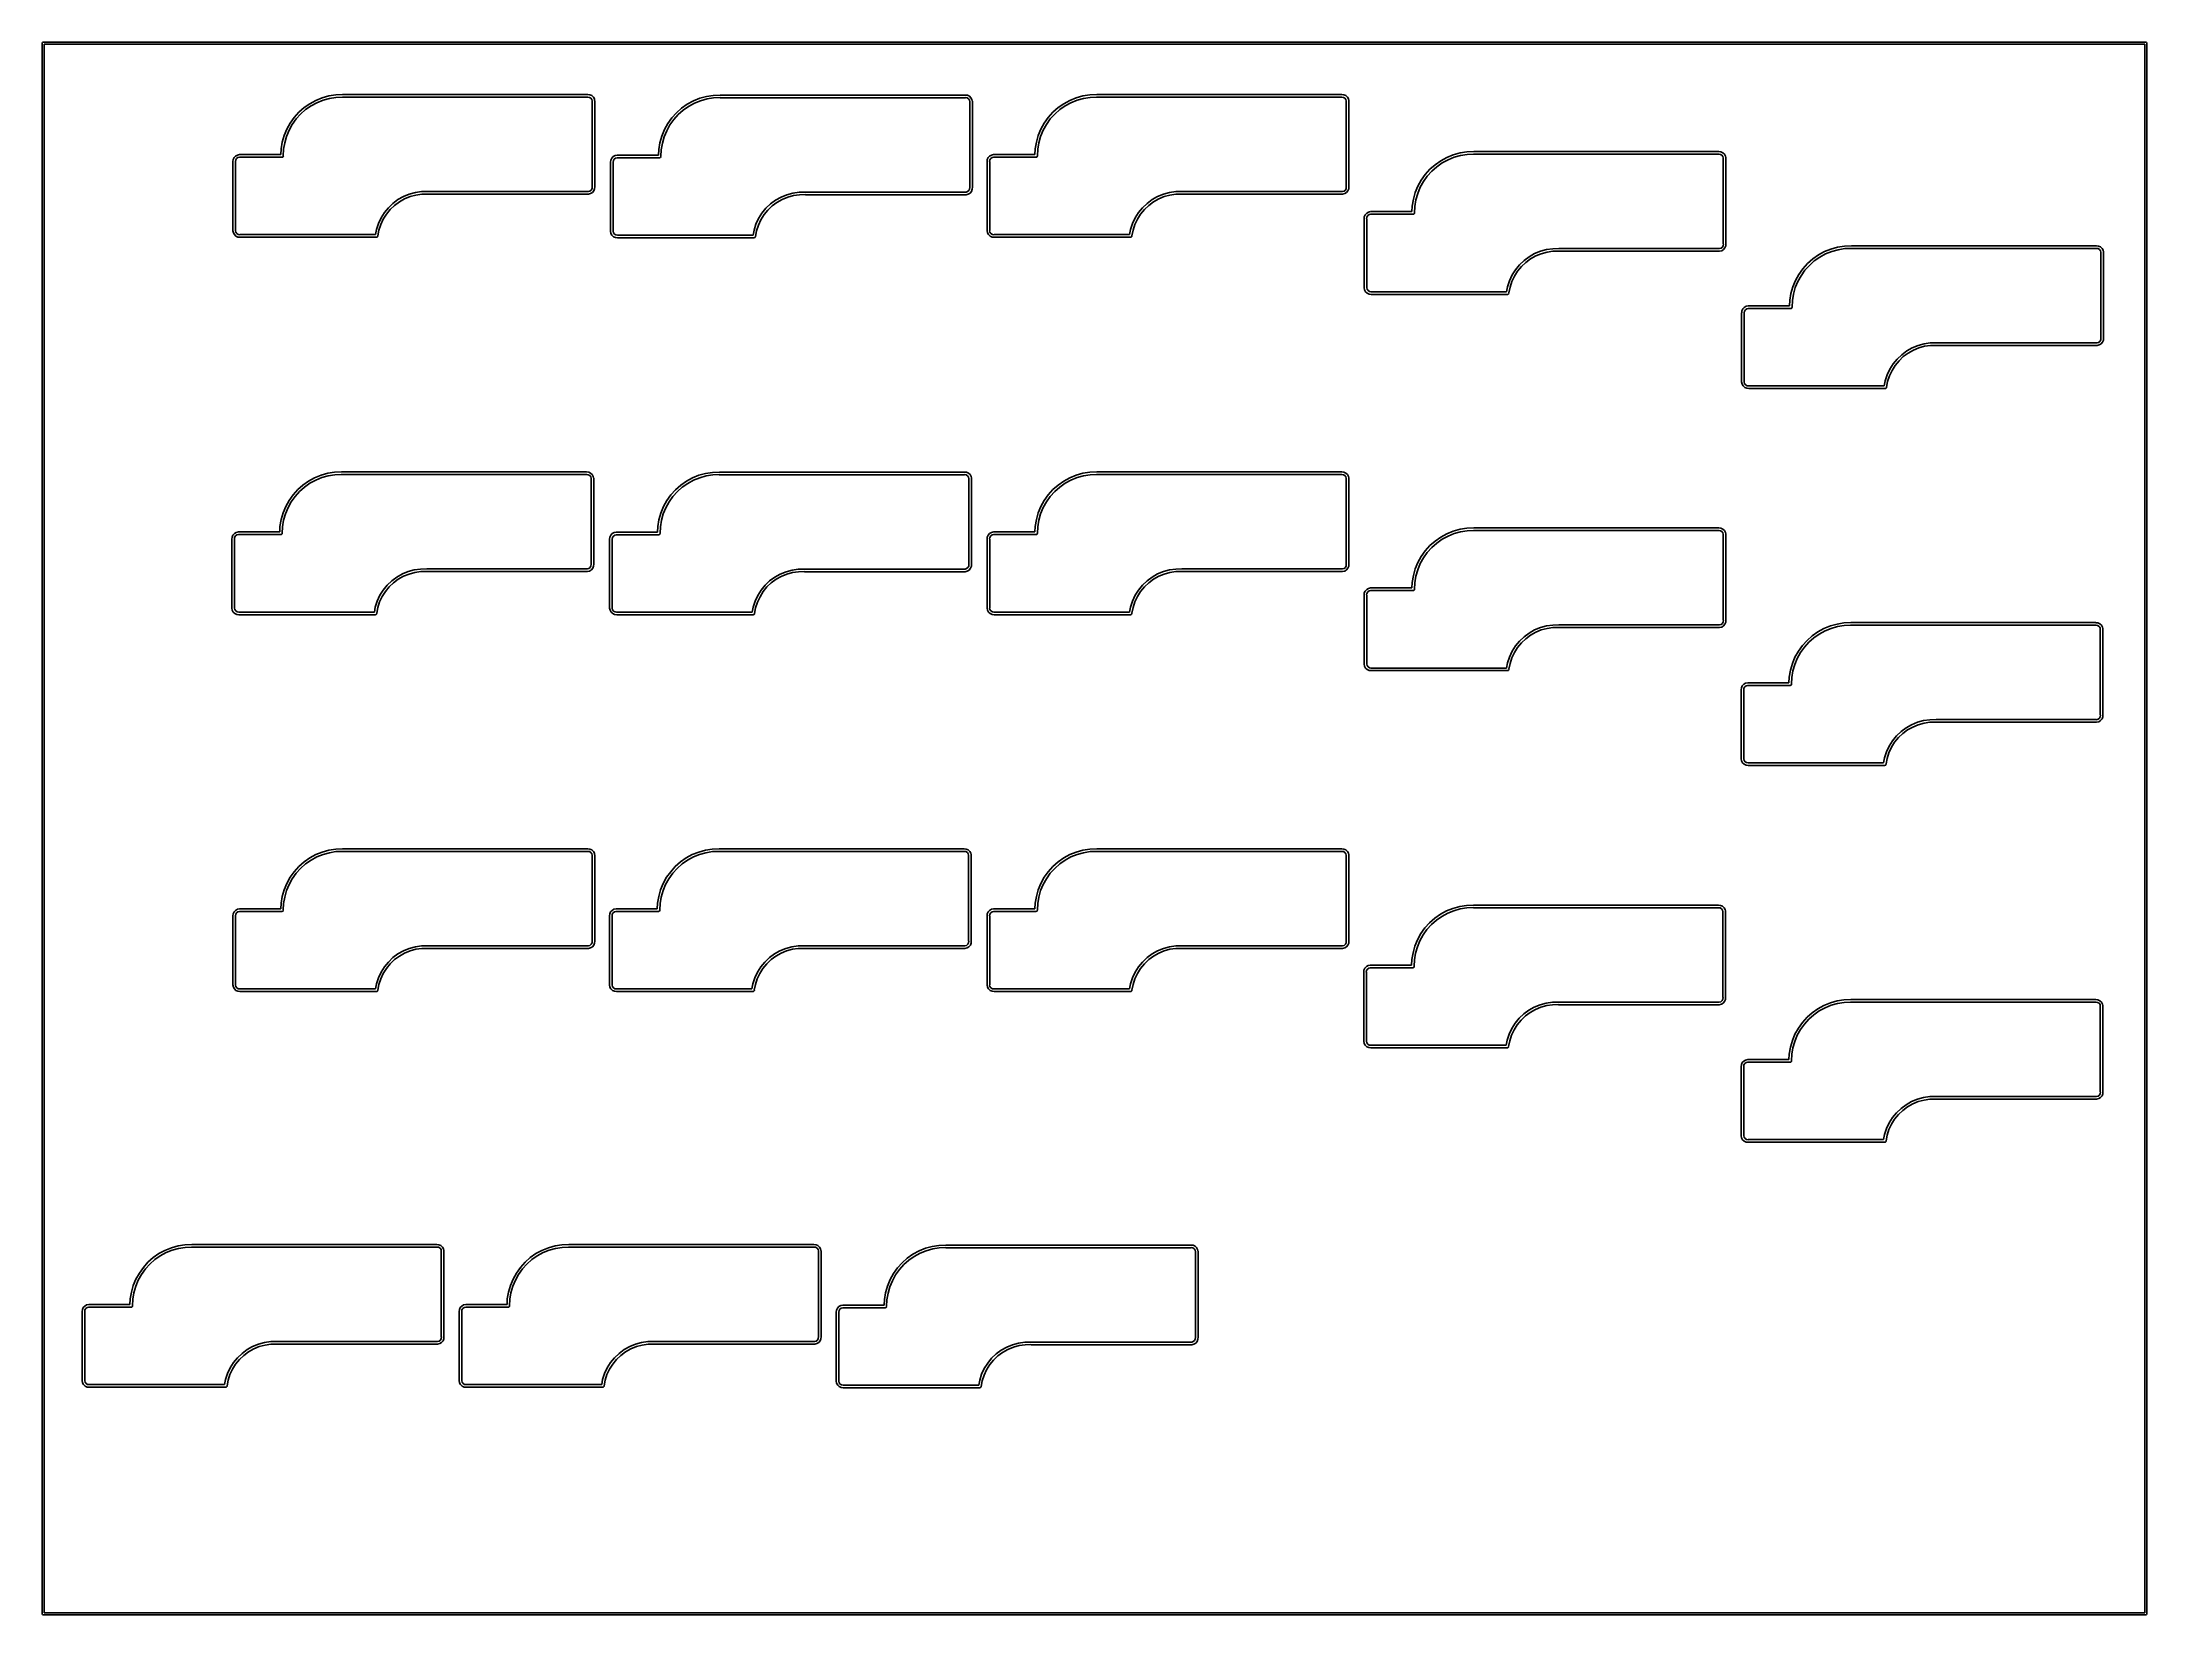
# Model space of a CAD drawing. Extents: x 23.1 to 118, y -101.2 to -30.3.
import ezdxf

# ---------------------------------------------------------------- set-up
doc = ezdxf.new("R2010")
doc.units = 0
doc.layers.add('BLACK', color=7, linetype='CONTINUOUS')

msp = doc.modelspace()

# ---------------------------------------------------------------- linework, layer by layer
at = {"layer": 'BLACK', "linetype": 'CONTINUOUS'}
for p, q in [((23.1, -30.35), (23.1146, -30.3146)), ((23.1, -101.2), (23.1, -30.35)), ((23.1146, -30.3146), (23.15, -30.3)), ((23.15, -30.3), (117.95, -30.3)), ((117.95, -30.3), (117.985, -30.3146)), ((117.985, -30.3146), (118, -30.35)), ((118, -30.35), (118, -101.2)), ((23.2, -30.4), (23.2, -101.15)), ((117.9, -30.4), (23.2, -30.4)), ((117.9, -101.15), (117.9, -30.4)), ((34.9086, -33.2579), (35.1645, -33.0785)), ((35.2255, -33.1768), (34.9803, -33.3487)), ((35.1645, -33.0785), (35.4391, -32.9291)), ((35.4885, -33.0337), (35.2255, -33.1768)), ((35.4391, -32.9291), (35.7287, -32.8118)), ((35.766, -32.9213), (35.4885, -33.0337)), ((35.7287, -32.8118), (36.0298, -32.728)), ((36.0545, -32.8411), (35.766, -32.9213)), ((36.0298, -32.728), (36.3385, -32.6789)), ((36.3502, -32.794), (36.0545, -32.8411)), ((36.3385, -32.6789), (36.65, -32.665)), ((36.6401, -32.7811), (36.3502, -32.794)), ((36.6493, -32.785), (36.6401, -32.7811)), ((36.6496, -32.7848), (36.6493, -32.785)), ((36.65, -32.785), (36.6496, -32.7848)), ((36.65, -32.665), (36.65, -32.665)), ((36.65, -32.665), (36.6501, -32.665)), ((47.7003, -32.785), (36.65, -32.785)), ((36.6501, -32.665), (36.6507, -32.665)), ((36.6507, -32.665), (36.6507, -32.665)), ((36.6507, -32.665), (47.7003, -32.665)), ((47.7003, -32.665), (47.7014, -32.6655)), ((47.7015, -32.7845), (47.7003, -32.785)), ((47.7014, -32.6655), (47.7943, -32.6764)), ((47.7027, -32.785), (47.7015, -32.7845)), ((47.7087, -32.7822), (47.7027, -32.785)), ((47.7773, -32.793), (47.7087, -32.7822)), ((47.8418, -32.8325), (47.7773, -32.793)), ((47.7943, -32.6764), (47.8824, -32.717)), ((47.8864, -32.8937), (47.8418, -32.8325)), ((47.8824, -32.717), (47.9538, -32.7828)), ((47.9, -32.9503), (47.8864, -32.8937)), ((47.8997, -36.825), (47.9, -32.9503)), ((47.9538, -32.7828), (48.0012, -32.8674)), ((48.0012, -32.8674), (48.0137, -32.9298)), ((48.0137, -32.9298), (48.02, -32.945)), ((48.02, -32.9633), (48.0197, -36.825)), ((48.02, -32.945), (48.02, -32.9613)), ((48.02, -32.9613), (48.0203, -32.9626)), ((48.0202, -32.9626), (48.02, -32.9633)), ((48.0203, -32.9626), (48.0202, -32.9626)), ((48.0202, -32.9626), (48.0202, -32.9626)), ((51.9336, -33.2829), (52.1895, -33.1035)), ((52.2505, -33.2018), (52.0053, -33.3737)), ((52.1895, -33.1035), (52.4641, -32.9541)), ((52.5135, -33.0587), (52.2505, -33.2018)), ((52.4641, -32.9541), (52.7537, -32.8368)), ((52.791, -32.9463), (52.5135, -33.0587)), ((52.7537, -32.8368), (53.0548, -32.753)), ((53.0795, -32.8661), (52.791, -32.9463)), ((53.0548, -32.753), (53.3635, -32.7039)), ((53.3752, -32.819), (53.0795, -32.8661)), ((53.3635, -32.7039), (53.675, -32.69)), ((53.6651, -32.8061), (53.3752, -32.819)), ((53.6743, -32.81), (53.6651, -32.8061)), ((53.6746, -32.8098), (53.6743, -32.81)), ((53.675, -32.81), (53.6746, -32.8098)), ((53.675, -32.69), (53.675, -32.69)), ((53.675, -32.69), (53.6751, -32.69)), ((64.7253, -32.81), (53.675, -32.81)), ((53.6751, -32.69), (53.6757, -32.69)), ((53.6757, -32.69), (53.6757, -32.69)), ((53.6757, -32.69), (64.7253, -32.69)), ((64.7253, -32.69), (64.7264, -32.6905)), ((64.7265, -32.8095), (64.7253, -32.81)), ((64.7264, -32.6905), (64.8193, -32.7014)), ((64.7277, -32.81), (64.7265, -32.8095)), ((64.7337, -32.8072), (64.7277, -32.81)), ((64.8023, -32.818), (64.7337, -32.8072)), ((64.8668, -32.8575), (64.8023, -32.818)), ((64.8193, -32.7014), (64.9074, -32.742)), ((64.9114, -32.9187), (64.8668, -32.8575)), ((64.9074, -32.742), (64.9788, -32.8078)), ((64.925, -32.9753), (64.9114, -32.9187)), ((64.9247, -36.85), (64.925, -32.9753)), ((64.9788, -32.8078), (65.0262, -32.8924)), ((65.0262, -32.8924), (65.0387, -32.9548)), ((65.0387, -32.9548), (65.045, -32.97)), ((65.045, -32.9883), (65.0447, -36.85)), ((65.045, -32.97), (65.045, -32.9863)), ((65.045, -32.9863), (65.0453, -32.9876)), ((65.0452, -32.9876), (65.045, -32.9883)), ((65.0453, -32.9876), (65.0452, -32.9876)), ((65.0452, -32.9876), (65.0452, -32.9876)), ((68.9086, -33.2579), (69.1645, -33.0785)), ((69.2255, -33.1768), (68.9803, -33.3487)), ((69.1645, -33.0785), (69.4391, -32.9291)), ((69.4885, -33.0337), (69.2255, -33.1768)), ((69.4391, -32.9291), (69.7287, -32.8118)), ((69.766, -32.9213), (69.4885, -33.0337)), ((69.7287, -32.8118), (70.0298, -32.728)), ((70.0545, -32.8411), (69.766, -32.9213)), ((70.0298, -32.728), (70.3385, -32.6789)), ((70.3502, -32.794), (70.0545, -32.8411)), ((70.3385, -32.6789), (70.65, -32.665)), ((70.6401, -32.7811), (70.3502, -32.794)), ((70.6493, -32.785), (70.6401, -32.7811)), ((70.6496, -32.7848), (70.6493, -32.785)), ((70.65, -32.785), (70.6496, -32.7848)), ((70.65, -32.665), (70.65, -32.665)), ((70.65, -32.665), (70.6501, -32.665)), ((81.7003, -32.785), (70.65, -32.785)), ((70.6501, -32.665), (70.6507, -32.665)), ((70.6507, -32.665), (70.6507, -32.665)), ((70.6507, -32.665), (81.7003, -32.665)), ((81.7003, -32.665), (81.7014, -32.6655)), ((81.7015, -32.7845), (81.7003, -32.785)), ((81.7014, -32.6655), (81.7943, -32.6764)), ((81.7027, -32.785), (81.7015, -32.7845)), ((81.7087, -32.7822), (81.7027, -32.785)), ((81.7773, -32.793), (81.7087, -32.7822)), ((81.8418, -32.8325), (81.7773, -32.793)), ((81.7943, -32.6764), (81.8824, -32.717)), ((81.8864, -32.8937), (81.8418, -32.8325)), ((81.8824, -32.717), (81.9538, -32.7828)), ((81.9, -32.9503), (81.8864, -32.8937)), ((81.8997, -36.825), (81.9, -32.9503)), ((81.9538, -32.7828), (82.0012, -32.8674)), ((82.0012, -32.8674), (82.0137, -32.9298)), ((82.0137, -32.9298), (82.02, -32.945)), ((82.02, -32.9633), (82.0197, -36.825)), ((82.02, -32.945), (82.02, -32.9613)), ((82.02, -32.9613), (82.0203, -32.9626)), ((82.0202, -32.9626), (82.02, -32.9633)), ((82.0203, -32.9626), (82.0202, -32.9626)), ((82.0202, -32.9626), (82.0202, -32.9626)), ((34.133, -34.2256), (34.2844, -33.9521)), ((34.3823, -34.0138), (34.2373, -34.2758)), ((34.2844, -33.9521), (34.4657, -33.6976)), ((34.556, -33.7699), (34.3823, -34.0138)), ((34.4657, -33.6976), (34.6747, -33.4652)), ((34.7562, -33.5473), (34.556, -33.7699)), ((34.6747, -33.4652), (34.9086, -33.2579)), ((34.9803, -33.3487), (34.7562, -33.5473)), ((51.158, -34.2506), (51.3094, -33.9771)), ((51.4073, -34.0388), (51.2623, -34.3008)), ((51.3094, -33.9771), (51.4907, -33.7226)), ((51.581, -33.7949), (51.4073, -34.0388)), ((51.4907, -33.7226), (51.6997, -33.4902)), ((51.7812, -33.5723), (51.581, -33.7949)), ((51.6997, -33.4902), (51.9336, -33.2829)), ((52.0053, -33.3737), (51.7812, -33.5723)), ((68.133, -34.2256), (68.2844, -33.9521)), ((68.3823, -34.0138), (68.2373, -34.2758)), ((68.2844, -33.9521), (68.4657, -33.6976)), ((68.556, -33.7699), (68.3823, -34.0138)), ((68.4657, -33.6976), (68.6747, -33.4652)), ((68.7562, -33.5473), (68.556, -33.7699)), ((68.6747, -33.4652), (68.9086, -33.2579)), ((68.9803, -33.3487), (68.7562, -33.5473)), ((33.8762, -35.1232), (33.9276, -34.8149)), ((33.9276, -34.8149), (34.0136, -34.5144)), ((34.0405, -34.8404), (33.9912, -35.1357)), ((34.0136, -34.5144), (34.133, -34.2256)), ((34.1228, -34.5525), (34.0405, -34.8404)), ((34.2373, -34.2758), (34.1228, -34.5525)), ((50.9012, -35.1482), (50.9526, -34.8399)), ((50.9526, -34.8399), (51.0386, -34.5394)), ((51.0655, -34.8654), (51.0162, -35.1607)), ((51.0386, -34.5394), (51.158, -34.2506)), ((51.1478, -34.5775), (51.0655, -34.8654)), ((51.2623, -34.3008), (51.1478, -34.5775)), ((67.8762, -35.1232), (67.9276, -34.8149)), ((67.9276, -34.8149), (68.0136, -34.5144)), ((68.0405, -34.8404), (67.9912, -35.1357)), ((68.0136, -34.5144), (68.133, -34.2256)), ((68.1228, -34.5525), (68.0405, -34.8404)), ((68.2373, -34.2758), (68.1228, -34.5525)), ((31.7038, -35.695), (31.7043, -35.6939)), ((31.7038, -38.805), (31.7038, -35.695)), ((31.7043, -35.6939), (31.7152, -35.601)), ((31.7152, -35.601), (31.7558, -35.5129)), ((31.7558, -35.5129), (31.8216, -35.4415)), ((31.8319, -35.618), (31.821, -35.6866)), ((31.821, -35.6866), (31.8238, -35.6926)), ((31.8216, -35.4415), (31.9063, -35.3941)), ((31.8238, -35.6926), (31.8234, -35.6938)), ((31.8234, -35.6938), (31.8238, -35.695)), ((31.8238, -35.695), (31.8238, -38.805)), ((31.8714, -35.5535), (31.8319, -35.618)), ((31.9325, -35.509), (31.8714, -35.5535)), ((31.9063, -35.3941), (32.0013, -35.3751)), ((31.999, -35.493), (31.9325, -35.509)), ((32.0038, -35.495), (31.999, -35.493)), ((32.0013, -35.3751), (32.0015, -35.375)), ((32.0015, -35.375), (32.0027, -35.3755)), ((32.0027, -35.3755), (32.0038, -35.375)), ((32.0038, -35.375), (33.8631, -35.375)), ((33.92, -35.495), (32.0038, -35.495)), ((33.8631, -35.375), (33.8762, -35.1232)), ((33.9201, -35.4949), (33.92, -35.495)), ((33.9203, -35.495), (33.9201, -35.4949)), ((33.9413, -35.4862), (33.9203, -35.495)), ((33.9624, -35.4774), (33.9413, -35.4862)), ((33.9625, -35.4773), (33.9624, -35.4774)), ((33.9626, -35.4772), (33.9625, -35.4773)), ((33.9713, -35.4561), (33.9626, -35.4772)), ((33.98, -35.435), (33.9713, -35.4561)), ((33.9912, -35.1357), (33.9762, -35.4256)), ((33.9762, -35.4256), (33.98, -35.4347)), ((33.98, -35.4347), (33.9799, -35.4349)), ((33.9799, -35.4349), (33.98, -35.435)), ((48.7288, -35.72), (48.7293, -35.7189)), ((48.7288, -38.83), (48.7288, -35.72)), ((48.7293, -35.7189), (48.7402, -35.626)), ((48.7402, -35.626), (48.7808, -35.5379)), ((48.7808, -35.5379), (48.8466, -35.4665)), ((48.8569, -35.643), (48.846, -35.7116)), ((48.846, -35.7116), (48.8488, -35.7176)), ((48.8466, -35.4665), (48.9313, -35.4191)), ((48.8488, -35.7176), (48.8484, -35.7188)), ((48.8484, -35.7188), (48.8488, -35.72)), ((48.8488, -35.72), (48.8488, -38.83)), ((48.8964, -35.5785), (48.8569, -35.643)), ((48.9575, -35.534), (48.8964, -35.5785)), ((48.9313, -35.4191), (49.0263, -35.4001)), ((49.024, -35.518), (48.9575, -35.534)), ((49.0288, -35.52), (49.024, -35.518)), ((49.0263, -35.4001), (49.0265, -35.4)), ((49.0265, -35.4), (49.0277, -35.4005)), ((49.0277, -35.4005), (49.0288, -35.4)), ((49.0288, -35.4), (50.8881, -35.4)), ((50.945, -35.52), (49.0288, -35.52)), ((50.8881, -35.4), (50.9012, -35.1482)), ((50.9451, -35.5199), (50.945, -35.52)), ((50.9453, -35.52), (50.9451, -35.5199)), ((50.9663, -35.5112), (50.9453, -35.52)), ((50.9874, -35.5024), (50.9663, -35.5112)), ((50.9875, -35.5023), (50.9874, -35.5024)), ((50.9876, -35.5022), (50.9875, -35.5023)), ((50.9963, -35.4811), (50.9876, -35.5022)), ((51.005, -35.46), (50.9963, -35.4811)), ((51.0162, -35.1607), (51.0012, -35.4506)), ((51.0012, -35.4506), (51.005, -35.4597)), ((51.005, -35.4597), (51.0049, -35.4599)), ((51.0049, -35.4599), (51.005, -35.46)), ((65.7038, -35.695), (65.7043, -35.6939)), ((65.7038, -38.805), (65.7038, -35.695)), ((65.7043, -35.6939), (65.7152, -35.601)), ((65.7152, -35.601), (65.7558, -35.5129)), ((65.7558, -35.5129), (65.8216, -35.4415)), ((65.8319, -35.618), (65.821, -35.6866)), ((65.821, -35.6866), (65.8238, -35.6926)), ((65.8216, -35.4415), (65.9063, -35.3941)), ((65.8238, -35.6926), (65.8234, -35.6938)), ((65.8234, -35.6938), (65.8238, -35.695)), ((65.8238, -35.695), (65.8238, -38.805)), ((65.8714, -35.5535), (65.8319, -35.618)), ((65.9325, -35.509), (65.8714, -35.5535)), ((65.9063, -35.3941), (66.0013, -35.3751)), ((65.999, -35.493), (65.9325, -35.509)), ((66.0038, -35.495), (65.999, -35.493)), ((66.0013, -35.3751), (66.0015, -35.375)), ((66.0015, -35.375), (66.0027, -35.3755)), ((66.0027, -35.3755), (66.0038, -35.375)), ((66.0038, -35.375), (67.8631, -35.375)), ((67.92, -35.495), (66.0038, -35.495)), ((67.8631, -35.375), (67.8762, -35.1232)), ((67.9201, -35.4949), (67.92, -35.495)), ((67.9203, -35.495), (67.9201, -35.4949)), ((67.9413, -35.4862), (67.9203, -35.495)), ((67.9624, -35.4774), (67.9413, -35.4862)), ((67.9625, -35.4773), (67.9624, -35.4774)), ((67.9626, -35.4772), (67.9625, -35.4773)), ((67.9713, -35.4561), (67.9626, -35.4772)), ((67.98, -35.435), (67.9713, -35.4561)), ((67.9912, -35.1357), (67.9762, -35.4256)), ((67.9762, -35.4256), (67.98, -35.4347)), ((67.98, -35.4347), (67.9799, -35.4349)), ((67.9799, -35.4349), (67.98, -35.435)), ((85.4657, -36.2726), (85.6747, -36.0402)), ((85.6747, -36.0402), (85.9086, -35.8329)), ((85.9803, -35.9237), (85.7562, -36.1223)), ((85.9086, -35.8329), (86.1645, -35.6535)), ((86.2255, -35.7518), (85.9803, -35.9237)), ((86.1645, -35.6535), (86.4391, -35.5041)), ((86.4885, -35.6087), (86.2255, -35.7518)), ((86.4391, -35.5041), (86.7287, -35.3868)), ((86.766, -35.4963), (86.4885, -35.6087)), ((86.7287, -35.3868), (87.0298, -35.303)), ((87.0545, -35.4161), (86.766, -35.4963)), ((87.0298, -35.303), (87.3385, -35.2539)), ((87.3502, -35.369), (87.0545, -35.4161)), ((87.3385, -35.2539), (87.65, -35.24)), ((87.6401, -35.3561), (87.3502, -35.369)), ((87.6493, -35.36), (87.6401, -35.3561)), ((87.6496, -35.3598), (87.6493, -35.36)), ((87.65, -35.36), (87.6496, -35.3598)), ((87.65, -35.24), (87.65, -35.24)), ((87.65, -35.24), (87.6501, -35.24)), ((98.7003, -35.36), (87.65, -35.36)), ((87.6501, -35.24), (87.6507, -35.24)), ((87.6507, -35.24), (87.6507, -35.24)), ((87.6507, -35.24), (98.7003, -35.24)), ((98.7003, -35.24), (98.7014, -35.2405)), ((98.7015, -35.3595), (98.7003, -35.36)), ((98.7014, -35.2405), (98.7943, -35.2514)), ((98.7027, -35.36), (98.7015, -35.3595)), ((98.7087, -35.3572), (98.7027, -35.36)), ((98.7773, -35.368), (98.7087, -35.3572)), ((98.8418, -35.4075), (98.7773, -35.368)), ((98.7943, -35.2514), (98.8824, -35.292)), ((98.8864, -35.4687), (98.8418, -35.4075)), ((98.8824, -35.292), (98.9538, -35.3578)), ((98.9, -35.5253), (98.8864, -35.4687)), ((98.8997, -39.4), (98.9, -35.5253)), ((98.9538, -35.3578), (99.0012, -35.4424)), ((99.0012, -35.4424), (99.0137, -35.5048)), ((99.0137, -35.5048), (99.02, -35.52)), ((99.02, -35.5383), (99.0197, -39.4)), ((99.02, -35.52), (99.02, -35.5363)), ((99.02, -35.5363), (99.0203, -35.5376)), ((99.0202, -35.5376), (99.02, -35.5383)), ((99.0203, -35.5376), (99.0202, -35.5376)), ((99.0202, -35.5376), (99.0202, -35.5376)), ((47.7993, -37.0229), (47.8594, -36.9748)), ((47.8594, -36.9748), (47.8961, -36.9072)), ((47.8961, -36.9072), (47.9031, -36.8367)), ((47.9009, -36.8279), (47.8997, -36.825)), ((47.9, -36.831), (47.9009, -36.8279)), ((47.9031, -36.8367), (47.9, -36.831)), ((47.9771, -37.009), (47.9139, -37.0846)), ((48.0135, -36.9174), (47.9771, -37.009)), ((48.0189, -36.8268), (48.0135, -36.9174)), ((48.0197, -36.825), (48.0189, -36.8268)), ((64.8243, -37.0479), (64.8844, -36.9998)), ((64.8844, -36.9998), (64.9211, -36.9322)), ((64.9211, -36.9322), (64.9281, -36.8617)), ((64.9259, -36.8529), (64.9247, -36.85)), ((64.925, -36.856), (64.9259, -36.8529)), ((64.9281, -36.8617), (64.925, -36.856)), ((65.0385, -36.9424), (65.0021, -37.034)), ((65.0439, -36.8518), (65.0385, -36.9424)), ((65.0447, -36.85), (65.0439, -36.8518)), ((81.7993, -37.0229), (81.8594, -36.9748)), ((81.8594, -36.9748), (81.8961, -36.9072)), ((81.8961, -36.9072), (81.9031, -36.8367)), ((81.9009, -36.8279), (81.8997, -36.825)), ((81.9, -36.831), (81.9009, -36.8279)), ((81.9031, -36.8367), (81.9, -36.831)), ((81.9771, -37.009), (81.9139, -37.0846)), ((82.0135, -36.9174), (81.9771, -37.009)), ((82.0189, -36.8268), (82.0135, -36.9174)), ((82.0197, -36.825), (82.0189, -36.8268)), ((85.0136, -37.0894), (85.133, -36.8006)), ((85.2373, -36.8508), (85.1228, -37.1275)), ((85.133, -36.8006), (85.2844, -36.5271)), ((85.3823, -36.5888), (85.2373, -36.8508)), ((85.2844, -36.5271), (85.4657, -36.2726)), ((85.556, -36.3449), (85.3823, -36.5888)), ((85.7562, -36.1223), (85.556, -36.3449)), ((38.5333, -37.9919), (38.7129, -37.7723)), ((38.7979, -37.8511), (38.6274, -38.0596)), ((38.7129, -37.7723), (38.9182, -37.5766)), ((38.9928, -37.6652), (38.7979, -37.8511)), ((38.9182, -37.5766), (39.1462, -37.4077)), ((39.2093, -37.5049), (38.9928, -37.6652)), ((39.1462, -37.4077), (39.3932, -37.2682)), ((39.4438, -37.3725), (39.2093, -37.5049)), ((39.3932, -37.2682), (39.6556, -37.1604)), ((39.6929, -37.27), (39.4438, -37.3725)), ((39.6556, -37.1604), (39.9293, -37.0857)), ((39.9528, -37.1991), (39.6929, -37.27)), ((39.9293, -37.0857), (40.2101, -37.0454)), ((40.2194, -37.1609), (39.9528, -37.1991)), ((40.2101, -37.0454), (40.4909, -37.0401)), ((40.48, -37.156), (40.2194, -37.1609)), ((40.4886, -37.1599), (40.48, -37.156)), ((40.4899, -37.1595), (40.4886, -37.1599)), ((40.4912, -37.16), (40.4899, -37.1595)), ((40.4909, -37.0401), (40.4912, -37.04)), ((40.4912, -37.04), (47.7297, -37.04)), ((47.7297, -37.16), (40.4912, -37.16)), ((47.7297, -37.04), (47.7336, -37.0416)), ((47.732, -37.159), (47.7297, -37.16)), ((47.7344, -37.1598), (47.732, -37.159)), ((47.7336, -37.0416), (47.7993, -37.0229)), ((47.8302, -37.1367), (47.7344, -37.1599)), ((47.7344, -37.1599), (47.7344, -37.1598)), ((47.9139, -37.0846), (47.8302, -37.1367)), ((55.5583, -38.0169), (55.7379, -37.7973)), ((55.8229, -37.8761), (55.6523, -38.0846)), ((55.7379, -37.7973), (55.9432, -37.6016)), ((56.0178, -37.6902), (55.8229, -37.8761)), ((55.9432, -37.6016), (56.1712, -37.4327)), ((56.2343, -37.5299), (56.0178, -37.6902)), ((56.1712, -37.4327), (56.4182, -37.2932)), ((56.4688, -37.3974), (56.2343, -37.5299)), ((56.4182, -37.2932), (56.6806, -37.1853)), ((56.7179, -37.295), (56.4688, -37.3974)), ((56.6806, -37.1853), (56.9543, -37.1107)), ((56.9778, -37.2241), (56.7179, -37.295)), ((56.9543, -37.1107), (57.2351, -37.0703)), ((57.2444, -37.1858), (56.9778, -37.2241)), ((57.2351, -37.0703), (57.516, -37.0651)), ((57.505, -37.1809), (57.2444, -37.1858)), ((57.5136, -37.1849), (57.505, -37.1809)), ((57.5149, -37.1845), (57.5136, -37.1849)), ((57.5162, -37.185), (57.5149, -37.1845)), ((57.516, -37.0651), (57.5162, -37.065)), ((57.5162, -37.065), (64.7547, -37.065)), ((64.7547, -37.185), (57.5162, -37.185)), ((64.7547, -37.065), (64.7586, -37.0666)), ((64.757, -37.184), (64.7547, -37.185)), ((64.7594, -37.1848), (64.757, -37.184)), ((64.7586, -37.0666), (64.8243, -37.0479)), ((64.8552, -37.1617), (64.7594, -37.1849)), ((64.7594, -37.1849), (64.7594, -37.1848)), ((64.9389, -37.1096), (64.8552, -37.1617)), ((65.0021, -37.034), (64.9389, -37.1096)), ((72.5333, -37.9919), (72.7129, -37.7723)), ((72.7979, -37.8511), (72.6273, -38.0596)), ((72.7129, -37.7723), (72.9182, -37.5766)), ((72.9928, -37.6652), (72.7979, -37.8511)), ((72.9182, -37.5766), (73.1462, -37.4077)), ((73.2093, -37.5049), (72.9928, -37.6652)), ((73.1462, -37.4077), (73.3932, -37.2682)), ((73.4438, -37.3724), (73.2093, -37.5049)), ((73.3932, -37.2682), (73.6556, -37.1603)), ((73.6929, -37.27), (73.4438, -37.3724)), ((73.6556, -37.1603), (73.9293, -37.0857)), ((73.9528, -37.1991), (73.6929, -37.27)), ((73.9293, -37.0857), (74.2101, -37.0453)), ((74.2194, -37.1608), (73.9528, -37.1991)), ((74.2101, -37.0453), (74.491, -37.0401)), ((74.48, -37.1559), (74.2194, -37.1608)), ((74.4886, -37.1599), (74.48, -37.1559)), ((74.4899, -37.1595), (74.4886, -37.1599)), ((74.4912, -37.16), (74.4899, -37.1595)), ((74.491, -37.0401), (74.4912, -37.04)), ((74.4912, -37.04), (81.7297, -37.04)), ((81.7297, -37.16), (74.4912, -37.16)), ((81.7297, -37.04), (81.7336, -37.0416)), ((81.732, -37.159), (81.7297, -37.16)), ((81.7344, -37.1598), (81.732, -37.159)), ((81.7336, -37.0416), (81.7993, -37.0229)), ((81.8302, -37.1367), (81.7344, -37.1599)), ((81.7344, -37.1599), (81.7344, -37.1598)), ((81.9139, -37.0846), (81.8302, -37.1367)), ((82.9063, -37.9691), (83.0013, -37.9501)), ((83.0013, -37.9501), (83.0015, -37.95)), ((83.0015, -37.95), (83.0027, -37.9505)), ((83.0027, -37.9505), (83.0038, -37.95)), ((83.0038, -37.95), (84.8631, -37.95)), ((84.8631, -37.95), (84.8762, -37.6982)), ((84.8762, -37.6982), (84.9276, -37.3899)), ((84.9276, -37.3899), (85.0136, -37.0894)), ((84.9912, -37.7107), (84.9762, -38.0006)), ((85.0405, -37.4154), (84.9912, -37.7107)), ((85.1228, -37.1275), (85.0405, -37.4154)), ((31.7043, -38.8062), (31.7038, -38.805)), ((31.7229, -38.9026), (31.7038, -38.8074)), ((31.7038, -38.8074), (31.7039, -38.8074)), ((31.7039, -38.8074), (31.7043, -38.8062)), ((31.7703, -38.9872), (31.7229, -38.9026)), ((31.8238, -38.805), (31.8218, -38.81)), ((31.8218, -38.81), (31.8377, -38.8763)), ((31.8377, -38.8763), (31.8823, -38.9375)), ((38.1306, -38.985), (38.1742, -38.7587)), ((38.1742, -38.7587), (38.2619, -38.4889)), ((38.2864, -38.7877), (38.2378, -39.0397)), ((38.2619, -38.4889), (38.3822, -38.232)), ((38.3696, -38.5315), (38.2864, -38.7877)), ((38.4839, -38.2876), (38.3696, -38.5315)), ((38.3822, -38.232), (38.5333, -37.9919)), ((38.6274, -38.0596), (38.4839, -38.2876)), ((48.7293, -38.8312), (48.7288, -38.83)), ((48.7479, -38.9276), (48.7288, -38.8324)), ((48.7288, -38.8324), (48.7289, -38.8324)), ((48.7289, -38.8324), (48.7293, -38.8312)), ((48.8488, -38.83), (48.8468, -38.835)), ((48.8468, -38.835), (48.8627, -38.9013)), ((48.8627, -38.9013), (48.9073, -38.9625)), ((55.1556, -39.01), (55.1992, -38.7837)), ((55.1992, -38.7837), (55.2869, -38.5139)), ((55.3114, -38.8127), (55.2628, -39.0647)), ((55.2869, -38.5139), (55.4072, -38.257)), ((55.3946, -38.5565), (55.3114, -38.8127)), ((55.5089, -38.3126), (55.3946, -38.5565)), ((55.4072, -38.257), (55.5583, -38.0169)), ((55.6523, -38.0846), (55.5089, -38.3126)), ((65.7043, -38.8062), (65.7038, -38.805)), ((65.7229, -38.9026), (65.7038, -38.8074)), ((65.7038, -38.8074), (65.7039, -38.8074)), ((65.7039, -38.8074), (65.7043, -38.8062)), ((65.7703, -38.9872), (65.7229, -38.9026)), ((65.8238, -38.805), (65.8218, -38.81)), ((65.8218, -38.81), (65.8377, -38.8763)), ((65.8377, -38.8763), (65.8823, -38.9375)), ((72.1306, -38.985), (72.1742, -38.7587)), ((72.1742, -38.7587), (72.2619, -38.4889)), ((72.2864, -38.7877), (72.2378, -39.0397)), ((72.2619, -38.4889), (72.3822, -38.232)), ((72.3696, -38.5315), (72.2864, -38.7877)), ((72.4839, -38.2876), (72.3696, -38.5315)), ((72.3822, -38.232), (72.5333, -37.9919)), ((72.6273, -38.0596), (72.4839, -38.2876)), ((82.7038, -38.27), (82.7043, -38.2689)), ((82.7038, -41.38), (82.7038, -38.27)), ((82.7043, -38.2689), (82.7152, -38.176)), ((82.7152, -38.176), (82.7558, -38.0879)), ((82.7558, -38.0879), (82.8216, -38.0165)), ((82.8319, -38.193), (82.821, -38.2616)), ((82.821, -38.2616), (82.8238, -38.2676)), ((82.8216, -38.0165), (82.9063, -37.9691)), ((82.8238, -38.2676), (82.8234, -38.2688)), ((82.8234, -38.2688), (82.8238, -38.27)), ((82.8238, -38.27), (82.8238, -41.38)), ((82.8714, -38.1285), (82.8319, -38.193)), ((82.9325, -38.084), (82.8714, -38.1285)), ((82.999, -38.068), (82.9325, -38.084)), ((83.0038, -38.07), (82.999, -38.068)), ((84.92, -38.07), (83.0038, -38.07)), ((84.9201, -38.0699), (84.92, -38.07)), ((84.9203, -38.07), (84.9201, -38.0699)), ((84.9413, -38.0612), (84.9203, -38.07)), ((84.9624, -38.0524), (84.9413, -38.0612)), ((84.9625, -38.0523), (84.9624, -38.0524)), ((84.9626, -38.0522), (84.9625, -38.0523)), ((84.9713, -38.0311), (84.9626, -38.0522)), ((84.98, -38.01), (84.9713, -38.0311)), ((84.9762, -38.0006), (84.98, -38.0097)), ((84.98, -38.0097), (84.9799, -38.0099)), ((84.9799, -38.0099), (84.98, -38.01)), ((31.8417, -39.0531), (31.7703, -38.9872)), ((31.9299, -39.0936), (31.8417, -39.0531)), ((31.8823, -38.9375), (31.9468, -38.977)), ((32.0227, -39.1045), (31.9299, -39.0936)), ((31.9468, -38.977), (32.0155, -38.9878)), ((32.0155, -38.9878), (32.0214, -38.985)), ((32.0214, -38.985), (32.0227, -38.9855)), ((32.0227, -38.9855), (32.0238, -38.985)), ((32.0238, -39.105), (32.0227, -39.1045)), ((32.0238, -38.985), (38.1306, -38.985)), ((38.18, -39.105), (32.0238, -39.105)), ((38.1979, -39.0976), (38.18, -39.105)), ((38.2166, -39.0925), (38.1979, -39.0976)), ((38.2187, -39.089), (38.2166, -39.0925)), ((38.2224, -39.0874), (38.2187, -39.089)), ((38.2298, -39.0695), (38.2224, -39.0874)), ((38.2395, -39.0527), (38.2298, -39.0695)), ((38.2378, -39.0397), (38.24, -39.045)), ((38.24, -39.045), (38.2384, -39.0488)), ((38.2384, -39.0488), (38.2395, -39.0527)), ((48.7953, -39.0122), (48.7479, -38.9276)), ((48.8667, -39.0781), (48.7953, -39.0122)), ((48.9549, -39.1186), (48.8667, -39.0781)), ((48.9073, -38.9625), (48.9718, -39.002)), ((49.0477, -39.1295), (48.9549, -39.1186)), ((48.9718, -39.002), (49.0405, -39.0128)), ((49.0405, -39.0128), (49.0464, -39.01)), ((49.0464, -39.01), (49.0477, -39.0105)), ((49.0477, -39.0105), (49.0488, -39.01)), ((49.0488, -39.13), (49.0477, -39.1295)), ((49.0488, -39.01), (55.1556, -39.01)), ((55.205, -39.13), (49.0488, -39.13)), ((55.2229, -39.1226), (55.205, -39.13)), ((55.2416, -39.1175), (55.2229, -39.1226)), ((55.2437, -39.114), (55.2416, -39.1175)), ((55.2474, -39.1124), (55.2437, -39.114)), ((55.2548, -39.0945), (55.2474, -39.1124)), ((55.2645, -39.0777), (55.2548, -39.0945)), ((55.2628, -39.0647), (55.265, -39.07)), ((55.265, -39.07), (55.2634, -39.0738)), ((55.2634, -39.0738), (55.2645, -39.0777)), ((65.8417, -39.0531), (65.7703, -38.9872)), ((65.9299, -39.0936), (65.8417, -39.0531)), ((65.8823, -38.9375), (65.9468, -38.977)), ((66.0227, -39.1045), (65.9299, -39.0936)), ((65.9468, -38.977), (66.0155, -38.9878)), ((66.0155, -38.9878), (66.0214, -38.985)), ((66.0214, -38.985), (66.0227, -38.9855)), ((66.0227, -38.9855), (66.0238, -38.985)), ((66.0238, -39.105), (66.0227, -39.1045)), ((66.0238, -38.985), (72.1306, -38.985)), ((72.18, -39.105), (66.0238, -39.105)), ((72.1979, -39.0976), (72.18, -39.105)), ((72.2166, -39.0925), (72.1979, -39.0976)), ((72.2187, -39.089), (72.2166, -39.0925)), ((72.2224, -39.0874), (72.2187, -39.089)), ((72.2298, -39.0695), (72.2224, -39.0874)), ((72.2395, -39.0527), (72.2298, -39.0695)), ((72.2378, -39.0397), (72.24, -39.045)), ((72.24, -39.045), (72.2384, -39.0488)), ((72.2384, -39.0488), (72.2395, -39.0527)), ((90.1462, -39.9827), (90.3932, -39.8432)), ((90.3932, -39.8432), (90.6556, -39.7353)), ((90.6929, -39.845), (90.4438, -39.9474)), ((90.6556, -39.7353), (90.9293, -39.6607)), ((90.9528, -39.7741), (90.6929, -39.845)), ((90.9293, -39.6607), (91.2101, -39.6203)), ((91.2194, -39.7358), (90.9528, -39.7741)), ((91.2101, -39.6203), (91.491, -39.6151)), ((91.48, -39.7309), (91.2194, -39.7358)), ((91.4886, -39.7349), (91.48, -39.7309)), ((91.4899, -39.7345), (91.4886, -39.7349)), ((91.4912, -39.735), (91.4899, -39.7345)), ((91.491, -39.6151), (91.4912, -39.615)), ((91.4912, -39.615), (98.7297, -39.615)), ((98.7297, -39.735), (91.4912, -39.735)), ((98.7297, -39.615), (98.7336, -39.6166)), ((98.732, -39.734), (98.7297, -39.735)), ((98.7344, -39.7348), (98.732, -39.734)), ((98.7336, -39.6166), (98.7993, -39.5979)), ((98.8302, -39.7117), (98.7344, -39.7349)), ((98.7344, -39.7349), (98.7344, -39.7348)), ((98.7993, -39.5979), (98.8594, -39.5498)), ((98.9139, -39.6596), (98.8302, -39.7117)), ((98.8594, -39.5498), (98.8961, -39.4822)), ((98.8961, -39.4822), (98.9031, -39.4117)), ((98.9009, -39.4029), (98.8997, -39.4)), ((98.9, -39.406), (98.9009, -39.4029)), ((98.9031, -39.4117), (98.9, -39.406)), ((98.9771, -39.584), (98.9139, -39.6596)), ((99.0135, -39.4924), (98.9771, -39.584)), ((99.0189, -39.4018), (99.0135, -39.4924)), ((99.0197, -39.4), (99.0189, -39.4018)), ((103.19, -39.9035), (103.464, -39.7541)), ((103.464, -39.7541), (103.754, -39.6368)), ((103.791, -39.7463), (103.513, -39.8587)), ((103.754, -39.6368), (104.055, -39.553)), ((104.079, -39.6661), (103.791, -39.7463)), ((104.055, -39.553), (104.364, -39.5039)), ((104.375, -39.619), (104.079, -39.6661)), ((104.364, -39.5039), (104.675, -39.49)), ((104.665, -39.6061), (104.375, -39.619)), ((104.674, -39.61), (104.665, -39.6061)), ((104.675, -39.6098), (104.674, -39.61)), ((104.675, -39.49), (104.675, -39.49)), ((104.675, -39.49), (104.675, -39.49)), ((104.675, -39.49), (104.676, -39.49)), ((104.675, -39.61), (104.675, -39.6098)), ((115.725, -39.61), (104.675, -39.61)), ((104.676, -39.49), (104.676, -39.49)), ((104.676, -39.49), (115.725, -39.49)), ((115.725, -39.49), (115.726, -39.4905)), ((115.726, -39.6095), (115.725, -39.61)), ((115.726, -39.4905), (115.819, -39.5014)), ((115.728, -39.61), (115.726, -39.6095)), ((115.734, -39.6072), (115.728, -39.61)), ((115.802, -39.618), (115.734, -39.6072)), ((115.867, -39.6575), (115.802, -39.618)), ((115.819, -39.5014), (115.907, -39.542)), ((115.911, -39.7187), (115.867, -39.6575)), ((115.907, -39.542), (115.979, -39.6078)), ((115.925, -39.7753), (115.911, -39.7187)), ((115.925, -43.65), (115.925, -39.7753)), ((115.979, -39.6078), (116.026, -39.6924)), ((116.026, -39.6924), (116.039, -39.7548)), ((116.039, -39.7548), (116.045, -39.77)), ((116.045, -39.77), (116.045, -39.7863)), ((116.045, -39.7863), (116.045, -39.7876)), ((116.045, -39.7876), (116.045, -39.7876)), ((116.045, -39.7876), (116.045, -39.7876)), ((116.045, -39.7876), (116.045, -39.7883)), ((116.045, -39.7883), (116.045, -43.65)), ((89.2619, -41.0639), (89.3822, -40.807)), ((89.3822, -40.807), (89.5333, -40.5669)), ((89.6273, -40.6346), (89.4839, -40.8626)), ((89.5333, -40.5669), (89.7129, -40.3473)), ((89.7979, -40.4261), (89.6273, -40.6346)), ((89.7129, -40.3473), (89.9182, -40.1516)), ((89.9928, -40.2402), (89.7979, -40.4261)), ((89.9182, -40.1516), (90.1462, -39.9827)), ((90.2093, -40.0799), (89.9928, -40.2402)), ((90.4438, -39.9474), (90.2093, -40.0799)), ((102.158, -41.0506), (102.309, -40.7771)), ((102.309, -40.7771), (102.491, -40.5226)), ((102.581, -40.5949), (102.407, -40.8388)), ((102.491, -40.5226), (102.7, -40.2902)), ((102.781, -40.3723), (102.581, -40.5949)), ((102.7, -40.2902), (102.934, -40.0829)), ((103.005, -40.1737), (102.781, -40.3723)), ((102.934, -40.0829), (103.19, -39.9035)), ((103.25, -40.0018), (103.005, -40.1737)), ((103.513, -39.8587), (103.25, -40.0018)), ((82.7043, -41.3812), (82.7038, -41.38)), ((82.7229, -41.4776), (82.7038, -41.3824)), ((82.7038, -41.3824), (82.7039, -41.3824)), ((82.7039, -41.3824), (82.7043, -41.3812)), ((82.7703, -41.5622), (82.7229, -41.4776)), ((82.8417, -41.6281), (82.7703, -41.5622)), ((82.8238, -41.38), (82.8218, -41.385)), ((82.8218, -41.385), (82.8377, -41.4513)), ((82.8377, -41.4513), (82.8823, -41.5125)), ((82.9299, -41.6686), (82.8417, -41.6281)), ((82.8823, -41.5125), (82.9468, -41.552)), ((83.0227, -41.6795), (82.9299, -41.6686)), ((82.9468, -41.552), (83.0155, -41.5628)), ((83.0155, -41.5628), (83.0214, -41.56)), ((83.0214, -41.56), (83.0227, -41.5605)), ((83.0227, -41.5605), (83.0238, -41.56)), ((83.0238, -41.68), (83.0227, -41.6795)), ((83.0238, -41.56), (89.1306, -41.56)), ((89.18, -41.68), (83.0238, -41.68)), ((89.1306, -41.56), (89.1742, -41.3337)), ((89.1742, -41.3337), (89.2619, -41.0639)), ((89.1979, -41.6726), (89.18, -41.68)), ((89.2166, -41.6675), (89.1979, -41.6726)), ((89.2187, -41.664), (89.2166, -41.6675)), ((89.2224, -41.6624), (89.2187, -41.664)), ((89.2298, -41.6445), (89.2224, -41.6624)), ((89.2395, -41.6277), (89.2298, -41.6445)), ((89.2864, -41.3627), (89.2378, -41.6147)), ((89.2378, -41.6147), (89.24, -41.62)), ((89.24, -41.62), (89.2384, -41.6238)), ((89.2384, -41.6238), (89.2395, -41.6277)), ((89.3696, -41.1065), (89.2864, -41.3627)), ((89.4839, -40.8626), (89.3696, -41.1065)), ((101.901, -41.9482), (101.953, -41.6399)), ((101.953, -41.6399), (102.039, -41.3394)), ((102.065, -41.6654), (102.016, -41.9607)), ((102.039, -41.3394), (102.158, -41.0506)), ((102.148, -41.3775), (102.065, -41.6654)), ((102.262, -41.1008), (102.148, -41.3775)), ((102.407, -40.8388), (102.262, -41.1008)), ((99.7288, -42.52), (99.7293, -42.5189)), ((99.7288, -45.63), (99.7288, -42.52)), ((99.7293, -42.5189), (99.7402, -42.426)), ((99.7402, -42.426), (99.7808, -42.3379)), ((99.7808, -42.3379), (99.8466, -42.2665)), ((99.8569, -42.443), (99.846, -42.5116)), ((99.846, -42.5116), (99.8488, -42.5176)), ((99.8466, -42.2665), (99.9313, -42.2191)), ((99.8488, -42.5176), (99.8484, -42.5188)), ((99.8484, -42.5188), (99.8488, -42.52)), ((99.8488, -42.52), (99.8488, -45.63)), ((99.8964, -42.3785), (99.8569, -42.443)), ((99.9575, -42.334), (99.8964, -42.3785)), ((99.9313, -42.2191), (100.026, -42.2001)), ((100.024, -42.318), (99.9575, -42.334)), ((100.029, -42.32), (100.024, -42.318)), ((100.026, -42.2001), (100.026, -42.2)), ((100.026, -42.2), (100.028, -42.2005)), ((100.028, -42.2005), (100.029, -42.2)), ((100.029, -42.2), (101.888, -42.2)), ((101.945, -42.32), (100.029, -42.32)), ((101.888, -42.2), (101.901, -41.9482)), ((101.966, -42.3112), (101.945, -42.32)), ((101.945, -42.32), (101.945, -42.3199)), ((101.945, -42.3199), (101.945, -42.32)), ((101.987, -42.3024), (101.966, -42.3112)), ((101.988, -42.3022), (101.987, -42.3023)), ((101.987, -42.3023), (101.987, -42.3024)), ((101.996, -42.2811), (101.988, -42.3022)), ((102.005, -42.26), (101.996, -42.2811)), ((102.016, -41.9607), (102.001, -42.2506)), ((102.001, -42.2506), (102.005, -42.2597)), ((102.005, -42.2597), (102.005, -42.2599)), ((102.005, -42.2599), (102.005, -42.26)), ((115.926, -43.6529), (115.925, -43.65)), ((115.925, -43.656), (115.926, -43.6529)), ((116.044, -43.6518), (116.039, -43.7424)), ((116.045, -43.65), (116.044, -43.6518)), ((106.558, -44.8169), (106.738, -44.5973)), ((106.738, -44.5973), (106.943, -44.4016)), ((107.018, -44.4902), (106.823, -44.6761)), ((106.943, -44.4016), (107.171, -44.2327)), ((107.234, -44.3299), (107.018, -44.4902)), ((107.171, -44.2327), (107.418, -44.0932)), ((107.469, -44.1974), (107.234, -44.3299)), ((107.418, -44.0932), (107.681, -43.9853)), ((107.718, -44.095), (107.469, -44.1974)), ((107.681, -43.9853), (107.954, -43.9107)), ((107.978, -44.0241), (107.718, -44.095)), ((107.954, -43.9107), (108.235, -43.8703)), ((108.244, -43.9858), (107.978, -44.0241)), ((108.235, -43.8703), (108.516, -43.8651)), ((108.505, -43.9809), (108.244, -43.9858)), ((108.514, -43.9849), (108.505, -43.9809)), ((108.515, -43.9845), (108.514, -43.9849)), ((108.516, -43.985), (108.515, -43.9845)), ((108.516, -43.8651), (108.516, -43.865)), ((108.516, -43.865), (115.755, -43.865)), ((115.755, -43.985), (108.516, -43.985)), ((115.755, -43.865), (115.759, -43.8666)), ((115.757, -43.984), (115.755, -43.985)), ((115.759, -43.9848), (115.757, -43.984)), ((115.759, -43.8666), (115.824, -43.8479)), ((115.855, -43.9617), (115.759, -43.9849)), ((115.759, -43.9849), (115.759, -43.9848)), ((115.824, -43.8479), (115.884, -43.7998)), ((115.939, -43.9096), (115.855, -43.9617)), ((115.884, -43.7998), (115.921, -43.7322)), ((115.921, -43.7322), (115.928, -43.6617)), ((115.928, -43.6617), (115.925, -43.656)), ((116.002, -43.834), (115.939, -43.9096)), ((116.039, -43.7424), (116.002, -43.834)), ((106.199, -45.5837), (106.287, -45.3139)), ((106.287, -45.3139), (106.407, -45.057)), ((106.395, -45.3565), (106.311, -45.6127)), ((106.509, -45.1126), (106.395, -45.3565)), ((106.407, -45.057), (106.558, -44.8169)), ((106.652, -44.8846), (106.509, -45.1126)), ((106.823, -44.6761), (106.652, -44.8846)), ((99.7293, -45.6312), (99.7288, -45.63)), ((99.7479, -45.7276), (99.7288, -45.6324)), ((99.7288, -45.6324), (99.7289, -45.6324)), ((99.7289, -45.6324), (99.7293, -45.6312)), ((99.7953, -45.8122), (99.7479, -45.7276)), ((99.8667, -45.8781), (99.7953, -45.8122)), ((99.8488, -45.63), (99.8468, -45.635)), ((99.8468, -45.635), (99.8627, -45.7013)), ((99.8627, -45.7013), (99.9073, -45.7625)), ((99.9549, -45.9186), (99.8667, -45.8781)), ((99.9073, -45.7625), (99.9718, -45.802)), ((100.048, -45.9295), (99.9549, -45.9186)), ((99.9718, -45.802), (100.04, -45.8128)), ((100.04, -45.8128), (100.046, -45.81)), ((100.046, -45.81), (100.048, -45.8105)), ((100.048, -45.8105), (100.049, -45.81)), ((100.049, -45.93), (100.048, -45.9295)), ((100.049, -45.81), (106.156, -45.81)), ((106.205, -45.93), (100.049, -45.93)), ((106.156, -45.81), (106.199, -45.5837)), ((106.223, -45.9226), (106.205, -45.93)), ((106.242, -45.9175), (106.223, -45.9226)), ((106.244, -45.914), (106.242, -45.9175)), ((106.247, -45.9124), (106.244, -45.914)), ((106.255, -45.8945), (106.247, -45.9124)), ((106.265, -45.8777), (106.255, -45.8945)), ((106.311, -45.6127), (106.263, -45.8647)), ((106.263, -45.8647), (106.265, -45.87)), ((106.265, -45.87), (106.263, -45.8738)), ((106.263, -45.8738), (106.265, -45.8777)), ((34.6247, -50.4902), (34.8586, -50.2829)), ((34.8586, -50.2829), (35.1145, -50.1035)), ((35.1755, -50.2018), (34.9303, -50.3737)), ((35.1145, -50.1035), (35.3891, -49.9541)), ((35.4385, -50.0587), (35.1755, -50.2018)), ((35.3891, -49.9541), (35.6787, -49.8368)), ((35.716, -49.9463), (35.4385, -50.0587)), ((35.6787, -49.8368), (35.9798, -49.753)), ((36.0045, -49.8661), (35.716, -49.9463)), ((35.9798, -49.753), (36.2885, -49.7039)), ((36.3002, -49.819), (36.0045, -49.8661)), ((36.2885, -49.7039), (36.6, -49.69)), ((36.5901, -49.8061), (36.3002, -49.819)), ((36.5993, -49.81), (36.5901, -49.8061)), ((36.5996, -49.8098), (36.5993, -49.81)), ((36.6, -49.81), (36.5996, -49.8098)), ((36.6, -49.69), (36.6, -49.69)), ((36.6, -49.69), (36.6001, -49.69)), ((47.6503, -49.81), (36.6, -49.81)), ((36.6001, -49.69), (36.6007, -49.69)), ((36.6007, -49.69), (36.6007, -49.69)), ((36.6007, -49.69), (47.6503, -49.69)), ((47.6503, -49.69), (47.6514, -49.6905)), ((47.6515, -49.8095), (47.6503, -49.81)), ((47.6514, -49.6905), (47.7443, -49.7014)), ((47.6527, -49.81), (47.6515, -49.8095)), ((47.6587, -49.8072), (47.6527, -49.81)), ((47.7273, -49.818), (47.6587, -49.8072)), ((47.7918, -49.8575), (47.7273, -49.818)), ((47.7443, -49.7014), (47.8324, -49.742)), ((47.8364, -49.9187), (47.7918, -49.8575)), ((47.8324, -49.742), (47.9038, -49.8078)), ((47.85, -49.9753), (47.8364, -49.9187)), ((47.8497, -53.85), (47.85, -49.9753)), ((47.9038, -49.8078), (47.9512, -49.8924)), ((47.9512, -49.8924), (47.9637, -49.9548)), ((47.9637, -49.9548), (47.97, -49.97)), ((47.97, -49.9883), (47.9697, -53.85)), ((47.97, -49.97), (47.97, -49.9863)), ((47.97, -49.9863), (47.9703, -49.9876)), ((47.9702, -49.9876), (47.97, -49.9883)), ((47.9703, -49.9876), (47.9702, -49.9876)), ((47.9702, -49.9876), (47.9702, -49.9876)), ((51.6597, -50.4952), (51.8936, -50.2879)), ((51.8936, -50.2879), (52.1495, -50.1085)), ((52.2105, -50.2068), (51.9653, -50.3787)), ((52.1495, -50.1085), (52.4241, -49.9591)), ((52.4735, -50.0637), (52.2105, -50.2068)), ((52.4241, -49.9591), (52.7137, -49.8418)), ((52.751, -49.9513), (52.4735, -50.0637)), ((52.7137, -49.8418), (53.0148, -49.758)), ((53.0395, -49.8711), (52.751, -49.9513)), ((53.0148, -49.758), (53.3235, -49.7089)), ((53.3352, -49.824), (53.0395, -49.8711)), ((53.3235, -49.7089), (53.635, -49.695)), ((53.6251, -49.8111), (53.3352, -49.824)), ((53.6343, -49.815), (53.6251, -49.8111)), ((53.6346, -49.8148), (53.6343, -49.815)), ((53.635, -49.815), (53.6346, -49.8148)), ((53.635, -49.695), (53.635, -49.695)), ((53.635, -49.695), (53.6351, -49.695)), ((64.6853, -49.815), (53.635, -49.815)), ((53.6351, -49.695), (53.6357, -49.695)), ((53.6357, -49.695), (53.6357, -49.695)), ((53.6357, -49.695), (64.6853, -49.695)), ((64.6853, -49.695), (64.6864, -49.6955)), ((64.6865, -49.8145), (64.6853, -49.815)), ((64.6864, -49.6955), (64.7793, -49.7064)), ((64.6877, -49.815), (64.6865, -49.8145)), ((64.6937, -49.8122), (64.6877, -49.815)), ((64.7623, -49.823), (64.6937, -49.8122)), ((64.8268, -49.8625), (64.7623, -49.823)), ((64.7793, -49.7064), (64.8674, -49.747)), ((64.8714, -49.9237), (64.8268, -49.8625)), ((64.8674, -49.747), (64.9388, -49.8128)), ((64.885, -49.9803), (64.8714, -49.9237)), ((64.8847, -53.855), (64.885, -49.9803)), ((64.9388, -49.8128), (64.9862, -49.8974)), ((64.9862, -49.8974), (64.9987, -49.9598)), ((64.9987, -49.9598), (65.005, -49.975)), ((65.005, -49.9933), (65.0047, -53.855)), ((65.005, -49.975), (65.005, -49.9913)), ((65.005, -49.9913), (65.0053, -49.9926)), ((65.0052, -49.9926), (65.005, -49.9933)), ((65.0053, -49.9926), (65.0052, -49.9926)), ((65.0052, -49.9926), (65.0052, -49.9926)), ((68.6747, -50.4902), (68.9086, -50.2829)), ((68.9086, -50.2829), (69.1645, -50.1035)), ((69.2255, -50.2018), (68.9803, -50.3737)), ((69.1645, -50.1035), (69.4391, -49.9541)), ((69.4885, -50.0587), (69.2255, -50.2018)), ((69.4391, -49.9541), (69.7287, -49.8368)), ((69.766, -49.9463), (69.4885, -50.0587)), ((69.7287, -49.8368), (70.0298, -49.753)), ((70.0545, -49.8661), (69.766, -49.9463)), ((70.0298, -49.753), (70.3385, -49.7039)), ((70.3502, -49.819), (70.0545, -49.8661)), ((70.3385, -49.7039), (70.65, -49.69)), ((70.6401, -49.8061), (70.3502, -49.819)), ((70.6493, -49.81), (70.6401, -49.8061)), ((70.6496, -49.8098), (70.6493, -49.81)), ((70.65, -49.81), (70.6496, -49.8098)), ((70.65, -49.69), (70.65, -49.69)), ((70.65, -49.69), (70.6501, -49.69)), ((81.7003, -49.81), (70.65, -49.81)), ((70.6501, -49.69), (70.6507, -49.69)), ((70.6507, -49.69), (70.6507, -49.69)), ((70.6507, -49.69), (81.7003, -49.69)), ((81.7003, -49.69), (81.7014, -49.6905)), ((81.7015, -49.8095), (81.7003, -49.81)), ((81.7014, -49.6905), (81.7943, -49.7014)), ((81.7027, -49.81), (81.7015, -49.8095)), ((81.7087, -49.8072), (81.7027, -49.81)), ((81.7773, -49.818), (81.7087, -49.8072)), ((81.8418, -49.8575), (81.7773, -49.818)), ((81.7943, -49.7014), (81.8824, -49.742)), ((81.8864, -49.9187), (81.8418, -49.8575)), ((81.8824, -49.742), (81.9538, -49.8078)), ((81.9, -49.9753), (81.8864, -49.9187)), ((81.8997, -53.85), (81.9, -49.9753)), ((81.9538, -49.8078), (82.0012, -49.8924)), ((82.0012, -49.8924), (82.0137, -49.9548)), ((82.0137, -49.9548), (82.02, -49.97)), ((82.02, -49.9883), (82.0197, -53.85)), ((82.02, -49.97), (82.02, -49.9863)), ((82.02, -49.9863), (82.0203, -49.9876)), ((82.0202, -49.9876), (82.02, -49.9883)), ((82.0203, -49.9876), (82.0202, -49.9876)), ((82.0202, -49.9876), (82.0202, -49.9876)), ((34.083, -51.2506), (34.2344, -50.9771)), ((34.3323, -51.0388), (34.1873, -51.3008)), ((34.2344, -50.9771), (34.4157, -50.7226)), ((34.506, -50.7949), (34.3323, -51.0388)), ((34.4157, -50.7226), (34.6247, -50.4902)), ((34.7062, -50.5723), (34.506, -50.7949)), ((34.9303, -50.3737), (34.7062, -50.5723)), ((51.118, -51.2556), (51.2694, -50.9821)), ((51.3673, -51.0438), (51.2223, -51.3058)), ((51.2694, -50.9821), (51.4507, -50.7276)), ((51.541, -50.7999), (51.3673, -51.0438)), ((51.4507, -50.7276), (51.6597, -50.4952)), ((51.7412, -50.5773), (51.541, -50.7999)), ((51.9653, -50.3787), (51.7412, -50.5773)), ((68.133, -51.2506), (68.2844, -50.9771)), ((68.3823, -51.0388), (68.2373, -51.3008)), ((68.2844, -50.9771), (68.4657, -50.7226)), ((68.556, -50.7949), (68.3823, -51.0388)), ((68.4657, -50.7226), (68.6747, -50.4902)), ((68.7562, -50.5723), (68.556, -50.7949)), ((68.9803, -50.3737), (68.7562, -50.5723)), ((33.8131, -52.4), (33.8262, -52.1482)), ((33.8262, -52.1482), (33.8776, -51.8399)), ((33.8776, -51.8399), (33.9636, -51.5394)), ((33.9412, -52.1607), (33.9262, -52.4506)), ((33.9905, -51.8654), (33.9412, -52.1607)), ((33.9636, -51.5394), (34.083, -51.2506)), ((34.0728, -51.5775), (33.9905, -51.8654)), ((34.1873, -51.3008), (34.0728, -51.5775)), ((50.8481, -52.405), (50.8612, -52.1532)), ((50.8612, -52.1532), (50.9126, -51.8449)), ((50.9126, -51.8449), (50.9986, -51.5444)), ((50.9762, -52.1657), (50.9612, -52.4556)), ((51.0255, -51.8704), (50.9762, -52.1657)), ((50.9986, -51.5444), (51.118, -51.2556)), ((51.1078, -51.5825), (51.0255, -51.8704)), ((51.2223, -51.3058), (51.1078, -51.5825)), ((67.8631, -52.4), (67.8762, -52.1482)), ((67.8762, -52.1482), (67.9276, -51.8399)), ((67.9276, -51.8399), (68.0136, -51.5394)), ((67.9912, -52.1607), (67.9762, -52.4506)), ((68.0405, -51.8654), (67.9912, -52.1607)), ((68.0136, -51.5394), (68.133, -51.2506)), ((68.1228, -51.5775), (68.0405, -51.8654)), ((68.2373, -51.3008), (68.1228, -51.5775)), ((31.6538, -52.72), (31.6543, -52.7189)), ((31.6538, -55.83), (31.6538, -52.72)), ((31.6543, -52.7189), (31.6652, -52.626)), ((31.6652, -52.626), (31.7058, -52.5379)), ((31.7058, -52.5379), (31.7716, -52.4665)), ((31.7819, -52.643), (31.771, -52.7116)), ((31.771, -52.7116), (31.7738, -52.7176)), ((31.7716, -52.4665), (31.8563, -52.4191)), ((31.7738, -52.7176), (31.7734, -52.7188)), ((31.7734, -52.7188), (31.7738, -52.72)), ((31.7738, -52.72), (31.7738, -55.83)), ((31.8214, -52.5785), (31.7819, -52.643)), ((31.8825, -52.534), (31.8214, -52.5785)), ((31.8563, -52.4191), (31.9513, -52.4001)), ((31.949, -52.518), (31.8825, -52.534)), ((31.9538, -52.52), (31.949, -52.518)), ((31.9513, -52.4001), (31.9515, -52.4)), ((31.9515, -52.4), (31.9527, -52.4005)), ((31.9527, -52.4005), (31.9538, -52.4)), ((31.9538, -52.4), (33.8131, -52.4)), ((33.87, -52.52), (31.9538, -52.52)), ((33.8701, -52.5199), (33.87, -52.52)), ((33.8703, -52.52), (33.8701, -52.5199)), ((33.8913, -52.5112), (33.8703, -52.52)), ((33.9124, -52.5024), (33.8913, -52.5112)), ((33.9125, -52.5023), (33.9124, -52.5024)), ((33.9126, -52.5022), (33.9125, -52.5023)), ((33.9213, -52.4811), (33.9126, -52.5022)), ((33.93, -52.46), (33.9213, -52.4811)), ((33.9262, -52.4506), (33.93, -52.4597)), ((33.93, -52.4597), (33.9299, -52.4599)), ((33.9299, -52.4599), (33.93, -52.46)), ((48.6888, -52.725), (48.6893, -52.7239)), ((48.6888, -55.835), (48.6888, -52.725)), ((48.6893, -52.7239), (48.7002, -52.631)), ((48.7002, -52.631), (48.7408, -52.5429)), ((48.7408, -52.5429), (48.8066, -52.4715)), ((48.8169, -52.648), (48.806, -52.7166)), ((48.806, -52.7166), (48.8088, -52.7226)), ((48.8066, -52.4715), (48.8913, -52.4241)), ((48.8088, -52.7226), (48.8084, -52.7238)), ((48.8084, -52.7238), (48.8088, -52.725)), ((48.8088, -52.725), (48.8088, -55.835)), ((48.8564, -52.5835), (48.8169, -52.648)), ((48.9175, -52.539), (48.8564, -52.5835)), ((48.8913, -52.4241), (48.9863, -52.4051)), ((48.984, -52.523), (48.9175, -52.539)), ((48.9888, -52.525), (48.984, -52.523)), ((48.9863, -52.4051), (48.9865, -52.405)), ((48.9865, -52.405), (48.9877, -52.4055)), ((48.9877, -52.4055), (48.9888, -52.405)), ((48.9888, -52.405), (50.8481, -52.405)), ((50.905, -52.525), (48.9888, -52.525)), ((50.9051, -52.5249), (50.905, -52.525)), ((50.9053, -52.525), (50.9051, -52.5249)), ((50.9263, -52.5162), (50.9053, -52.525)), ((50.9474, -52.5074), (50.9263, -52.5162)), ((50.9475, -52.5073), (50.9474, -52.5074)), ((50.9476, -52.5072), (50.9475, -52.5073)), ((50.9563, -52.4861), (50.9476, -52.5072)), ((50.965, -52.465), (50.9563, -52.4861)), ((50.9612, -52.4556), (50.965, -52.4647)), ((50.965, -52.4647), (50.9649, -52.4649)), ((50.9649, -52.4649), (50.965, -52.465)), ((65.7038, -52.72), (65.7043, -52.7189)), ((65.7038, -55.83), (65.7038, -52.72)), ((65.7043, -52.7189), (65.7152, -52.626)), ((65.7152, -52.626), (65.7558, -52.5379)), ((65.7558, -52.5379), (65.8216, -52.4665)), ((65.8319, -52.643), (65.821, -52.7116)), ((65.821, -52.7116), (65.8238, -52.7176)), ((65.8216, -52.4665), (65.9063, -52.4191)), ((65.8238, -52.7176), (65.8234, -52.7188)), ((65.8234, -52.7188), (65.8238, -52.72)), ((65.8238, -52.72), (65.8238, -55.83)), ((65.8714, -52.5785), (65.8319, -52.643)), ((65.9325, -52.534), (65.8714, -52.5785)), ((65.9063, -52.4191), (66.0013, -52.4001)), ((65.999, -52.518), (65.9325, -52.534)), ((66.0038, -52.52), (65.999, -52.518)), ((66.0013, -52.4001), (66.0015, -52.4)), ((66.0015, -52.4), (66.0027, -52.4005)), ((66.0027, -52.4005), (66.0038, -52.4)), ((66.0038, -52.4), (67.8631, -52.4)), ((67.92, -52.52), (66.0038, -52.52)), ((67.9201, -52.5199), (67.92, -52.52)), ((67.9203, -52.52), (67.9201, -52.5199)), ((67.9413, -52.5112), (67.9203, -52.52)), ((67.9624, -52.5024), (67.9413, -52.5112)), ((67.9625, -52.5023), (67.9624, -52.5024)), ((67.9626, -52.5022), (67.9625, -52.5023)), ((67.9713, -52.4811), (67.9626, -52.5022)), ((67.98, -52.46), (67.9713, -52.4811)), ((67.9762, -52.4506), (67.98, -52.4597)), ((67.98, -52.4597), (67.9799, -52.4599)), ((67.9799, -52.4599), (67.98, -52.46)), ((85.4657, -53.2476), (85.6747, -53.0152)), ((85.7562, -53.0973), (85.556, -53.3199)), ((85.6747, -53.0152), (85.9086, -52.8079)), ((85.9803, -52.8987), (85.7562, -53.0973)), ((85.9086, -52.8079), (86.1645, -52.6285)), ((86.2255, -52.7268), (85.9803, -52.8987)), ((86.1645, -52.6285), (86.4391, -52.4791)), ((86.4885, -52.5837), (86.2255, -52.7268)), ((86.4391, -52.4791), (86.7287, -52.3618)), ((86.766, -52.4713), (86.4885, -52.5837)), ((86.7287, -52.3618), (87.0298, -52.278)), ((87.0545, -52.3911), (86.766, -52.4713)), ((87.0298, -52.278), (87.3385, -52.2289)), ((87.3502, -52.344), (87.0545, -52.3911)), ((87.3385, -52.2289), (87.65, -52.215)), ((87.6401, -52.3311), (87.3502, -52.344)), ((87.6493, -52.335), (87.6401, -52.3311)), ((87.6496, -52.3348), (87.6493, -52.335)), ((87.65, -52.335), (87.6496, -52.3348)), ((87.65, -52.215), (87.65, -52.215)), ((87.65, -52.215), (87.6501, -52.215)), ((98.7003, -52.335), (87.65, -52.335)), ((87.6501, -52.215), (87.6507, -52.215)), ((87.6507, -52.215), (87.6507, -52.215)), ((87.6507, -52.215), (98.7003, -52.215)), ((98.7003, -52.215), (98.7014, -52.2155)), ((98.7015, -52.3345), (98.7003, -52.335)), ((98.7014, -52.2155), (98.7943, -52.2264)), ((98.7027, -52.335), (98.7015, -52.3345)), ((98.7087, -52.3322), (98.7027, -52.335)), ((98.7773, -52.343), (98.7087, -52.3322)), ((98.8418, -52.3825), (98.7773, -52.343)), ((98.7943, -52.2264), (98.8824, -52.267)), ((98.8864, -52.4437), (98.8418, -52.3825)), ((98.8824, -52.267), (98.9538, -52.3328)), ((98.9, -52.5003), (98.8864, -52.4437)), ((98.8997, -56.375), (98.9, -52.5003)), ((98.9538, -52.3328), (99.0012, -52.4174)), ((99.0012, -52.4174), (99.0137, -52.4798)), ((99.0137, -52.4798), (99.02, -52.495)), ((99.02, -52.5133), (99.0197, -56.375)), ((99.02, -52.495), (99.02, -52.5113)), ((99.02, -52.5113), (99.0203, -52.5126)), ((99.0202, -52.5126), (99.02, -52.5133)), ((99.0203, -52.5126), (99.0202, -52.5126)), ((99.0202, -52.5126), (99.0202, -52.5126)), ((39.8793, -54.1107), (40.1601, -54.0704)), ((40.1601, -54.0704), (40.4409, -54.0651)), ((40.4409, -54.0651), (40.4412, -54.065)), ((40.4412, -54.065), (47.6797, -54.065)), ((47.6797, -54.065), (47.6836, -54.0666)), ((47.6836, -54.0666), (47.7493, -54.0479)), ((47.7493, -54.0479), (47.8094, -53.9998)), ((47.8094, -53.9998), (47.8461, -53.9322)), ((47.8461, -53.9322), (47.8531, -53.8617)), ((47.8509, -53.8529), (47.8497, -53.85)), ((47.85, -53.856), (47.8509, -53.8529)), ((47.8531, -53.8617), (47.85, -53.856)), ((47.9271, -54.034), (47.8639, -54.1096)), ((47.9635, -53.9424), (47.9271, -54.034)), ((47.9689, -53.8518), (47.9635, -53.9424)), ((47.9697, -53.85), (47.9689, -53.8518)), ((56.9143, -54.1157), (57.1951, -54.0753)), ((57.1951, -54.0753), (57.476, -54.0701)), ((57.476, -54.0701), (57.4762, -54.07)), ((57.4762, -54.07), (64.7147, -54.07)), ((64.7147, -54.07), (64.7186, -54.0716)), ((64.7186, -54.0716), (64.7843, -54.0529)), ((64.7843, -54.0529), (64.8444, -54.0048)), ((64.8444, -54.0048), (64.8811, -53.9372)), ((64.8811, -53.9372), (64.8881, -53.8667)), ((64.8859, -53.8579), (64.8847, -53.855)), ((64.885, -53.861), (64.8859, -53.8579)), ((64.8881, -53.8667), (64.885, -53.861)), ((64.9621, -54.039), (64.8989, -54.1146)), ((64.9985, -53.9474), (64.9621, -54.039)), ((65.0039, -53.8568), (64.9985, -53.9474)), ((65.0047, -53.855), (65.0039, -53.8568)), ((73.9293, -54.1107), (74.2101, -54.0703)), ((74.2101, -54.0703), (74.491, -54.0651)), ((74.491, -54.0651), (74.4912, -54.065)), ((74.4912, -54.065), (81.7297, -54.065)), ((81.7297, -54.065), (81.7336, -54.0666)), ((81.7336, -54.0666), (81.7993, -54.0479)), ((81.7993, -54.0479), (81.8594, -53.9998)), ((81.8594, -53.9998), (81.8961, -53.9322)), ((81.8961, -53.9322), (81.9031, -53.8617)), ((81.9009, -53.8529), (81.8997, -53.85)), ((81.9, -53.856), (81.9009, -53.8529)), ((81.9031, -53.8617), (81.9, -53.856)), ((81.9771, -54.034), (81.9139, -54.1096)), ((82.0135, -53.9424), (81.9771, -54.034)), ((82.0189, -53.8518), (82.0135, -53.9424)), ((82.0197, -53.85), (82.0189, -53.8518)), ((84.9276, -54.3649), (85.0136, -54.0644)), ((85.0136, -54.0644), (85.133, -53.7756)), ((85.2373, -53.8258), (85.1228, -54.1025)), ((85.133, -53.7756), (85.2844, -53.5021)), ((85.3823, -53.5638), (85.2373, -53.8258)), ((85.2844, -53.5021), (85.4657, -53.2476)), ((85.556, -53.3199), (85.3823, -53.5638)), ((38.3322, -55.257), (38.4833, -55.0169)), ((38.4833, -55.0169), (38.6629, -54.7973)), ((38.7479, -54.8761), (38.5774, -55.0846)), ((38.6629, -54.7973), (38.8682, -54.6016)), ((38.9428, -54.6902), (38.7479, -54.8761)), ((38.8682, -54.6016), (39.0962, -54.4327)), ((39.1593, -54.5299), (38.9428, -54.6902)), ((39.0962, -54.4327), (39.3432, -54.2932)), ((39.3938, -54.3975), (39.1593, -54.5299)), ((39.3432, -54.2932), (39.6056, -54.1854)), ((39.6429, -54.295), (39.3938, -54.3975)), ((39.6056, -54.1854), (39.8793, -54.1107)), ((39.9028, -54.2241), (39.6429, -54.295)), ((40.1694, -54.1859), (39.9028, -54.2241)), ((40.43, -54.181), (40.1694, -54.1859)), ((40.4386, -54.1849), (40.43, -54.181)), ((40.4399, -54.1845), (40.4386, -54.1849)), ((40.4412, -54.185), (40.4399, -54.1845)), ((47.6797, -54.185), (40.4412, -54.185)), ((47.682, -54.184), (47.6797, -54.185)), ((47.6844, -54.1848), (47.682, -54.184)), ((47.7802, -54.1617), (47.6844, -54.1849)), ((47.6844, -54.1849), (47.6844, -54.1848)), ((47.8639, -54.1096), (47.7802, -54.1617)), ((55.3672, -55.262), (55.5183, -55.0219)), ((55.5183, -55.0219), (55.6979, -54.8023)), ((55.7829, -54.8811), (55.6123, -55.0896)), ((55.6979, -54.8023), (55.9032, -54.6066)), ((55.9778, -54.6952), (55.7829, -54.8811)), ((55.9032, -54.6066), (56.1312, -54.4377)), ((56.1943, -54.5349), (55.9778, -54.6952)), ((56.1312, -54.4377), (56.3782, -54.2982)), ((56.4288, -54.4024), (56.1943, -54.5349)), ((56.3782, -54.2982), (56.6406, -54.1903)), ((56.6779, -54.3), (56.4288, -54.4024)), ((56.6406, -54.1903), (56.9143, -54.1157)), ((56.9378, -54.2291), (56.6779, -54.3)), ((57.2044, -54.1908), (56.9378, -54.2291)), ((57.465, -54.1859), (57.2044, -54.1908)), ((57.4736, -54.1899), (57.465, -54.1859)), ((57.4749, -54.1895), (57.4736, -54.1899)), ((57.4762, -54.19), (57.4749, -54.1895)), ((64.7147, -54.19), (57.4762, -54.19)), ((64.717, -54.189), (64.7147, -54.19)), ((64.7194, -54.1898), (64.717, -54.189)), ((64.8152, -54.1667), (64.7194, -54.1899)), ((64.7194, -54.1899), (64.7194, -54.1898)), ((64.8989, -54.1146), (64.8152, -54.1667)), ((72.3822, -55.257), (72.5333, -55.0169)), ((72.5333, -55.0169), (72.7129, -54.7973)), ((72.7979, -54.8761), (72.6273, -55.0846)), ((72.7129, -54.7973), (72.9182, -54.6016)), ((72.9928, -54.6902), (72.7979, -54.8761)), ((72.9182, -54.6016), (73.1462, -54.4327)), ((73.2093, -54.5299), (72.9928, -54.6902)), ((73.1462, -54.4327), (73.3932, -54.2932)), ((73.4438, -54.3974), (73.2093, -54.5299)), ((73.3932, -54.2932), (73.6556, -54.1853)), ((73.6929, -54.295), (73.4438, -54.3974)), ((73.6556, -54.1853), (73.9293, -54.1107)), ((73.9528, -54.2241), (73.6929, -54.295)), ((74.2194, -54.1858), (73.9528, -54.2241)), ((74.48, -54.1809), (74.2194, -54.1858)), ((74.4886, -54.1849), (74.48, -54.1809)), ((74.4899, -54.1845), (74.4886, -54.1849)), ((74.4912, -54.185), (74.4899, -54.1845)), ((81.7297, -54.185), (74.4912, -54.185)), ((81.732, -54.184), (81.7297, -54.185)), ((81.7344, -54.1848), (81.732, -54.184)), ((81.8302, -54.1617), (81.7344, -54.1849)), ((81.7344, -54.1849), (81.7344, -54.1848)), ((81.9139, -54.1096), (81.8302, -54.1617)), ((82.7558, -55.0629), (82.8216, -54.9915)), ((82.8216, -54.9915), (82.9063, -54.9441)), ((82.9063, -54.9441), (83.0013, -54.9251)), ((83.0013, -54.9251), (83.0015, -54.925)), ((83.0015, -54.925), (83.0027, -54.9255)), ((83.0027, -54.9255), (83.0038, -54.925)), ((83.0038, -54.925), (84.8631, -54.925)), ((84.8631, -54.925), (84.8762, -54.6732)), ((84.8762, -54.6732), (84.9276, -54.3649)), ((84.9413, -55.0362), (84.9203, -55.045)), ((84.9624, -55.0274), (84.9413, -55.0362)), ((84.9625, -55.0273), (84.9624, -55.0274)), ((84.9626, -55.0272), (84.9625, -55.0273)), ((84.9713, -55.0061), (84.9626, -55.0272)), ((84.98, -54.985), (84.9713, -55.0061)), ((84.9912, -54.6857), (84.9762, -54.9756)), ((84.9762, -54.9756), (84.98, -54.9847)), ((84.98, -54.9847), (84.9799, -54.9849)), ((84.9799, -54.9849), (84.98, -54.985)), ((85.0405, -54.3904), (84.9912, -54.6857)), ((85.1228, -54.1025), (85.0405, -54.3904)), ((31.6543, -55.8312), (31.6538, -55.83)), ((31.6729, -55.9276), (31.6538, -55.8324)), ((31.6538, -55.8324), (31.6539, -55.8324)), ((31.6539, -55.8324), (31.6543, -55.8312)), ((31.7203, -56.0122), (31.6729, -55.9276)), ((31.7738, -55.83), (31.7718, -55.835)), ((31.7718, -55.835), (31.7877, -55.9013)), ((31.7877, -55.9013), (31.8323, -55.9625)), ((31.8323, -55.9625), (31.8968, -56.002)), ((38.0806, -56.01), (38.1242, -55.7837)), ((38.1242, -55.7837), (38.2119, -55.5139)), ((38.2364, -55.8127), (38.1878, -56.0647)), ((38.2119, -55.5139), (38.3322, -55.257)), ((38.3196, -55.5565), (38.2364, -55.8127)), ((38.4339, -55.3126), (38.3196, -55.5565)), ((38.5774, -55.0846), (38.4339, -55.3126)), ((48.6893, -55.8362), (48.6888, -55.835)), ((48.7079, -55.9326), (48.6888, -55.8374)), ((48.6888, -55.8374), (48.6889, -55.8374)), ((48.6889, -55.8374), (48.6893, -55.8362)), ((48.7553, -56.0172), (48.7079, -55.9326)), ((48.8088, -55.835), (48.8068, -55.84)), ((48.8068, -55.84), (48.8227, -55.9063)), ((48.8227, -55.9063), (48.8673, -55.9675)), ((48.8673, -55.9675), (48.9318, -56.007)), ((55.1156, -56.015), (55.1592, -55.7887)), ((55.1592, -55.7887), (55.2469, -55.5189)), ((55.2714, -55.8177), (55.2228, -56.0697)), ((55.2469, -55.5189), (55.3672, -55.262)), ((55.3546, -55.5615), (55.2714, -55.8177)), ((55.4689, -55.3176), (55.3546, -55.5615)), ((55.6123, -55.0896), (55.4689, -55.3176)), ((65.7043, -55.8312), (65.7038, -55.83)), ((65.7229, -55.9276), (65.7038, -55.8324)), ((65.7038, -55.8324), (65.7039, -55.8324)), ((65.7039, -55.8324), (65.7043, -55.8312)), ((65.7703, -56.0122), (65.7229, -55.9276)), ((65.8238, -55.83), (65.8218, -55.835)), ((65.8218, -55.835), (65.8377, -55.9013)), ((65.8377, -55.9013), (65.8823, -55.9625)), ((65.8823, -55.9625), (65.9468, -56.002)), ((72.1306, -56.01), (72.1742, -55.7837)), ((72.1742, -55.7837), (72.2619, -55.5139)), ((72.2864, -55.8127), (72.2378, -56.0647)), ((72.2619, -55.5139), (72.3822, -55.257)), ((72.3696, -55.5565), (72.2864, -55.8127)), ((72.4839, -55.3126), (72.3696, -55.5565)), ((72.6273, -55.0846), (72.4839, -55.3126)), ((82.7038, -55.245), (82.7043, -55.2439)), ((82.7038, -58.355), (82.7038, -55.245)), ((82.7043, -55.2439), (82.7152, -55.151)), ((82.7152, -55.151), (82.7558, -55.0629)), ((82.8319, -55.168), (82.821, -55.2366)), ((82.821, -55.2366), (82.8238, -55.2426)), ((82.8238, -55.2426), (82.8234, -55.2438)), ((82.8234, -55.2438), (82.8238, -55.245)), ((82.8238, -55.245), (82.8238, -58.355)), ((82.8714, -55.1035), (82.8319, -55.168)), ((82.9325, -55.059), (82.8714, -55.1035)), ((82.999, -55.043), (82.9325, -55.059)), ((83.0038, -55.045), (82.999, -55.043)), ((84.92, -55.045), (83.0038, -55.045)), ((84.9201, -55.0449), (84.92, -55.045)), ((84.9203, -55.045), (84.9201, -55.0449)), ((31.7917, -56.0781), (31.7203, -56.0122)), ((31.8799, -56.1186), (31.7917, -56.0781)), ((31.9727, -56.1295), (31.8799, -56.1186)), ((31.8968, -56.002), (31.9655, -56.0128)), ((31.9655, -56.0128), (31.9714, -56.01)), ((31.9714, -56.01), (31.9727, -56.0105)), ((31.9727, -56.0105), (31.9738, -56.01)), ((31.9738, -56.13), (31.9727, -56.1295)), ((31.9738, -56.01), (38.0806, -56.01)), ((38.13, -56.13), (31.9738, -56.13)), ((38.1479, -56.1226), (38.13, -56.13)), ((38.1666, -56.1175), (38.1479, -56.1226)), ((38.1687, -56.114), (38.1666, -56.1175)), ((38.1724, -56.1124), (38.1687, -56.114)), ((38.1798, -56.0945), (38.1724, -56.1124)), ((38.1895, -56.0777), (38.1798, -56.0945)), ((38.1878, -56.0647), (38.19, -56.07)), ((38.19, -56.07), (38.1884, -56.0738)), ((38.1884, -56.0738), (38.1895, -56.0777)), ((48.8267, -56.0831), (48.7553, -56.0172)), ((48.9149, -56.1236), (48.8267, -56.0831)), ((49.0077, -56.1345), (48.9149, -56.1236)), ((48.9318, -56.007), (49.0005, -56.0178)), ((49.0005, -56.0178), (49.0064, -56.015)), ((49.0064, -56.015), (49.0077, -56.0155)), ((49.0077, -56.0155), (49.0088, -56.015)), ((49.0088, -56.135), (49.0077, -56.1345)), ((49.0088, -56.015), (55.1156, -56.015)), ((55.165, -56.135), (49.0088, -56.135)), ((55.1829, -56.1276), (55.165, -56.135)), ((55.2016, -56.1225), (55.1829, -56.1276)), ((55.2037, -56.119), (55.2016, -56.1225)), ((55.2074, -56.1174), (55.2037, -56.119)), ((55.2148, -56.0995), (55.2074, -56.1174)), ((55.2245, -56.0827), (55.2148, -56.0995)), ((55.2228, -56.0697), (55.225, -56.075)), ((55.225, -56.075), (55.2234, -56.0788)), ((55.2234, -56.0788), (55.2245, -56.0827)), ((65.8417, -56.0781), (65.7703, -56.0122)), ((65.9299, -56.1186), (65.8417, -56.0781)), ((66.0227, -56.1295), (65.9299, -56.1186)), ((65.9468, -56.002), (66.0155, -56.0128)), ((66.0155, -56.0128), (66.0214, -56.01)), ((66.0214, -56.01), (66.0227, -56.0105)), ((66.0227, -56.0105), (66.0238, -56.01)), ((66.0238, -56.13), (66.0227, -56.1295)), ((66.0238, -56.01), (72.1306, -56.01)), ((72.18, -56.13), (66.0238, -56.13)), ((72.1979, -56.1226), (72.18, -56.13)), ((72.2166, -56.1175), (72.1979, -56.1226)), ((72.2187, -56.114), (72.2166, -56.1175)), ((72.2224, -56.1124), (72.2187, -56.114)), ((72.2298, -56.0945), (72.2224, -56.1124)), ((72.2395, -56.0777), (72.2298, -56.0945)), ((72.2378, -56.0647), (72.24, -56.07)), ((72.24, -56.07), (72.2384, -56.0738)), ((72.2384, -56.0738), (72.2395, -56.0777)), ((90.1462, -56.9577), (90.3932, -56.8182)), ((90.4438, -56.9224), (90.2093, -57.0549)), ((90.3932, -56.8182), (90.6556, -56.7103)), ((90.6929, -56.82), (90.4438, -56.9224)), ((90.6556, -56.7103), (90.9293, -56.6357)), ((90.9528, -56.7491), (90.6929, -56.82)), ((90.9293, -56.6357), (91.2101, -56.5953)), ((91.2194, -56.7108), (90.9528, -56.7491)), ((91.2101, -56.5953), (91.491, -56.5901)), ((91.48, -56.7059), (91.2194, -56.7108)), ((91.4886, -56.7099), (91.48, -56.7059)), ((91.4899, -56.7095), (91.4886, -56.7099)), ((91.4912, -56.71), (91.4899, -56.7095)), ((91.491, -56.5901), (91.4912, -56.59)), ((91.4912, -56.59), (98.7297, -56.59)), ((98.7297, -56.71), (91.4912, -56.71)), ((98.7297, -56.59), (98.7336, -56.5916)), ((98.732, -56.709), (98.7297, -56.71)), ((98.7344, -56.7098), (98.732, -56.709)), ((98.7336, -56.5916), (98.7993, -56.5729)), ((98.8302, -56.6867), (98.7344, -56.7099)), ((98.7344, -56.7099), (98.7344, -56.7098)), ((98.7993, -56.5729), (98.8594, -56.5248)), ((98.9139, -56.6346), (98.8302, -56.6867)), ((98.8594, -56.5248), (98.8961, -56.4572)), ((98.8961, -56.4572), (98.9031, -56.3867)), ((98.9009, -56.3779), (98.8997, -56.375)), ((98.9, -56.381), (98.9009, -56.3779)), ((98.9031, -56.3867), (98.9, -56.381)), ((98.9771, -56.559), (98.9139, -56.6346)), ((99.0135, -56.4674), (98.9771, -56.559)), ((99.0189, -56.3768), (99.0135, -56.4674)), ((99.0197, -56.375), (99.0189, -56.3768)), ((102.909, -57.0829), (103.165, -56.9035)), ((103.165, -56.9035), (103.439, -56.7541)), ((103.488, -56.8587), (103.225, -57.0018)), ((103.439, -56.7541), (103.729, -56.6368)), ((103.766, -56.7463), (103.488, -56.8587)), ((103.729, -56.6368), (104.03, -56.553)), ((104.054, -56.6661), (103.766, -56.7463)), ((104.03, -56.553), (104.338, -56.5039)), ((104.35, -56.619), (104.054, -56.6661)), ((104.338, -56.5039), (104.65, -56.49)), ((104.64, -56.6061), (104.35, -56.619)), ((104.649, -56.61), (104.64, -56.6061)), ((104.65, -56.6098), (104.649, -56.61)), ((104.65, -56.49), (104.65, -56.49)), ((104.65, -56.49), (104.65, -56.49)), ((104.65, -56.49), (104.651, -56.49)), ((104.65, -56.61), (104.65, -56.6098)), ((115.7, -56.61), (104.65, -56.61)), ((104.651, -56.49), (104.651, -56.49)), ((104.651, -56.49), (115.7, -56.49)), ((115.7, -56.49), (115.701, -56.4905)), ((115.701, -56.6095), (115.7, -56.61)), ((115.701, -56.4905), (115.794, -56.5014)), ((115.703, -56.61), (115.701, -56.6095)), ((115.709, -56.6072), (115.703, -56.61)), ((115.777, -56.618), (115.709, -56.6072)), ((115.842, -56.6575), (115.777, -56.618)), ((115.794, -56.5014), (115.882, -56.542)), ((115.886, -56.7187), (115.842, -56.6575)), ((115.882, -56.542), (115.954, -56.6078)), ((115.9, -56.7753), (115.886, -56.7187)), ((115.9, -60.65), (115.9, -56.7753)), ((115.954, -56.6078), (116.001, -56.6924)), ((116.001, -56.6924), (116.014, -56.7548)), ((116.014, -56.7548), (116.02, -56.77)), ((116.02, -56.77), (116.02, -56.7863)), ((116.02, -56.7863), (116.02, -56.7876)), ((116.02, -56.7876), (116.02, -56.7876)), ((116.02, -56.7876), (116.02, -56.7876)), ((116.02, -56.7876), (116.02, -56.7883)), ((116.02, -56.7883), (116.02, -60.65)), ((89.2619, -58.0389), (89.3822, -57.782)), ((89.4839, -57.8376), (89.3696, -58.0815)), ((89.3822, -57.782), (89.5333, -57.5419)), ((89.6273, -57.6096), (89.4839, -57.8376)), ((89.5333, -57.5419), (89.7129, -57.3223)), ((89.7979, -57.4011), (89.6273, -57.6096)), ((89.7129, -57.3223), (89.9182, -57.1266)), ((89.9928, -57.2152), (89.7979, -57.4011)), ((89.9182, -57.1266), (90.1462, -56.9577)), ((90.2093, -57.0549), (89.9928, -57.2152)), ((102.133, -58.0506), (102.284, -57.7771)), ((102.382, -57.8388), (102.237, -58.1008)), ((102.284, -57.7771), (102.466, -57.5226)), ((102.556, -57.5949), (102.382, -57.8388)), ((102.466, -57.5226), (102.675, -57.2902)), ((102.756, -57.3723), (102.556, -57.5949)), ((102.675, -57.2902), (102.909, -57.0829)), ((102.98, -57.1737), (102.756, -57.3723)), ((103.225, -57.0018), (102.98, -57.1737)), ((82.7043, -58.3562), (82.7038, -58.355)), ((82.7229, -58.4526), (82.7038, -58.3574)), ((82.7038, -58.3574), (82.7039, -58.3574)), ((82.7039, -58.3574), (82.7043, -58.3562)), ((82.7703, -58.5372), (82.7229, -58.4526)), ((82.8417, -58.6031), (82.7703, -58.5372)), ((82.8238, -58.355), (82.8218, -58.36)), ((82.8218, -58.36), (82.8377, -58.4263)), ((82.8377, -58.4263), (82.8823, -58.4875)), ((82.9299, -58.6436), (82.8417, -58.6031)), ((82.8823, -58.4875), (82.9468, -58.527)), ((83.0227, -58.6545), (82.9299, -58.6436)), ((82.9468, -58.527), (83.0155, -58.5378)), ((83.0155, -58.5378), (83.0214, -58.535)), ((83.0214, -58.535), (83.0227, -58.5355)), ((83.0227, -58.5355), (83.0238, -58.535)), ((83.0238, -58.655), (83.0227, -58.6545)), ((83.0238, -58.535), (89.1306, -58.535)), ((89.18, -58.655), (83.0238, -58.655)), ((89.1306, -58.535), (89.1742, -58.3087)), ((89.1742, -58.3087), (89.2619, -58.0389)), ((89.1979, -58.6476), (89.18, -58.655)), ((89.2166, -58.6425), (89.1979, -58.6476)), ((89.2187, -58.639), (89.2166, -58.6425)), ((89.2224, -58.6374), (89.2187, -58.639)), ((89.2298, -58.6195), (89.2224, -58.6374)), ((89.2395, -58.6027), (89.2298, -58.6195)), ((89.2864, -58.3377), (89.2378, -58.5897)), ((89.2378, -58.5897), (89.24, -58.595)), ((89.24, -58.595), (89.2384, -58.5988)), ((89.2384, -58.5988), (89.2395, -58.6027)), ((89.3696, -58.0815), (89.2864, -58.3377)), ((101.876, -58.9482), (101.928, -58.6399)), ((101.928, -58.6399), (102.014, -58.3394)), ((102.04, -58.6654), (101.991, -58.9607)), ((102.014, -58.3394), (102.133, -58.0506)), ((102.123, -58.3775), (102.04, -58.6654)), ((102.237, -58.1008), (102.123, -58.3775)), ((99.7038, -59.52), (99.7043, -59.5189)), ((99.7038, -62.63), (99.7038, -59.52)), ((99.7043, -59.5189), (99.7152, -59.426)), ((99.7152, -59.426), (99.7558, -59.3379)), ((99.7558, -59.3379), (99.8216, -59.2665)), ((99.8319, -59.443), (99.821, -59.5116)), ((99.821, -59.5116), (99.8238, -59.5176)), ((99.8216, -59.2665), (99.9063, -59.2191)), ((99.8238, -59.5176), (99.8234, -59.5188)), ((99.8234, -59.5188), (99.8238, -59.52)), ((99.8238, -59.52), (99.8238, -62.63)), ((99.8714, -59.3785), (99.8319, -59.443)), ((99.9325, -59.334), (99.8714, -59.3785)), ((99.9063, -59.2191), (100.001, -59.2001)), ((99.999, -59.318), (99.9325, -59.334)), ((100.004, -59.32), (99.999, -59.318)), ((100.001, -59.2001), (100.001, -59.2)), ((100.001, -59.2), (100.003, -59.2005)), ((100.003, -59.2005), (100.004, -59.2)), ((100.004, -59.2), (101.863, -59.2)), ((101.92, -59.32), (100.004, -59.32)), ((101.863, -59.2), (101.876, -58.9482)), ((101.941, -59.3112), (101.92, -59.32)), ((101.92, -59.32), (101.92, -59.3199)), ((101.92, -59.3199), (101.92, -59.32)), ((101.962, -59.3024), (101.941, -59.3112)), ((101.963, -59.3022), (101.962, -59.3023)), ((101.962, -59.3023), (101.962, -59.3024)), ((101.971, -59.2811), (101.963, -59.3022)), ((101.98, -59.26), (101.971, -59.2811)), ((101.991, -58.9607), (101.976, -59.2506)), ((101.976, -59.2506), (101.98, -59.2597)), ((101.98, -59.2597), (101.98, -59.2599)), ((101.98, -59.2599), (101.98, -59.26)), ((115.859, -60.7998), (115.896, -60.7322)), ((115.896, -60.7322), (115.903, -60.6617)), ((115.901, -60.6529), (115.9, -60.65)), ((115.9, -60.656), (115.901, -60.6529)), ((115.903, -60.6617), (115.9, -60.656)), ((116.019, -60.6518), (116.014, -60.7424)), ((116.02, -60.65), (116.019, -60.6518)), ((106.533, -61.8169), (106.713, -61.5973)), ((106.798, -61.6761), (106.627, -61.8846)), ((106.713, -61.5973), (106.918, -61.4016)), ((106.993, -61.4902), (106.798, -61.6761)), ((106.918, -61.4016), (107.146, -61.2327)), ((107.209, -61.3299), (106.993, -61.4902)), ((107.146, -61.2327), (107.393, -61.0932)), ((107.444, -61.1974), (107.209, -61.3299)), ((107.393, -61.0932), (107.656, -60.9853)), ((107.693, -61.095), (107.444, -61.1974)), ((107.656, -60.9853), (107.929, -60.9107)), ((107.953, -61.0241), (107.693, -61.095)), ((107.929, -60.9107), (108.21, -60.8703)), ((108.219, -60.9858), (107.953, -61.0241)), ((108.21, -60.8703), (108.491, -60.8651)), ((108.48, -60.9809), (108.219, -60.9858)), ((108.489, -60.9849), (108.48, -60.9809)), ((108.49, -60.9845), (108.489, -60.9849)), ((108.491, -60.985), (108.49, -60.9845)), ((108.491, -60.8651), (108.491, -60.865)), ((108.491, -60.865), (115.73, -60.865)), ((115.73, -60.985), (108.491, -60.985)), ((115.73, -60.865), (115.734, -60.8666)), ((115.732, -60.984), (115.73, -60.985)), ((115.734, -60.9848), (115.732, -60.984)), ((115.734, -60.8666), (115.799, -60.8479)), ((115.83, -60.9617), (115.734, -60.9849)), ((115.734, -60.9849), (115.734, -60.9848)), ((115.799, -60.8479), (115.859, -60.7998)), ((115.914, -60.9096), (115.83, -60.9617)), ((115.977, -60.834), (115.914, -60.9096)), ((116.014, -60.7424), (115.977, -60.834)), ((99.7043, -62.6312), (99.7038, -62.63)), ((99.7229, -62.7276), (99.7038, -62.6324)), ((99.7038, -62.6324), (99.7039, -62.6324)), ((99.7039, -62.6324), (99.7043, -62.6312)), ((99.8238, -62.63), (99.8218, -62.635)), ((106.131, -62.81), (106.174, -62.5837)), ((106.174, -62.5837), (106.262, -62.3139)), ((106.286, -62.6127), (106.238, -62.8647)), ((106.262, -62.3139), (106.382, -62.057)), ((106.37, -62.3565), (106.286, -62.6127)), ((106.484, -62.1126), (106.37, -62.3565)), ((106.382, -62.057), (106.533, -61.8169)), ((106.627, -61.8846), (106.484, -62.1126)), ((99.7703, -62.8122), (99.7229, -62.7276)), ((99.8417, -62.8781), (99.7703, -62.8122)), ((99.8218, -62.635), (99.8377, -62.7013)), ((99.8377, -62.7013), (99.8823, -62.7625)), ((99.9299, -62.9186), (99.8417, -62.8781)), ((99.8823, -62.7625), (99.9468, -62.802)), ((100.023, -62.9295), (99.9299, -62.9186)), ((99.9468, -62.802), (100.015, -62.8128)), ((100.015, -62.8128), (100.021, -62.81)), ((100.021, -62.81), (100.023, -62.8105)), ((100.023, -62.8105), (100.024, -62.81)), ((100.024, -62.93), (100.023, -62.9295)), ((100.024, -62.81), (106.131, -62.81)), ((106.18, -62.93), (100.024, -62.93)), ((106.198, -62.9226), (106.18, -62.93)), ((106.217, -62.9175), (106.198, -62.9226)), ((106.219, -62.914), (106.217, -62.9175)), ((106.222, -62.9124), (106.219, -62.914)), ((106.23, -62.8945), (106.222, -62.9124)), ((106.24, -62.8777), (106.23, -62.8945)), ((106.238, -62.8647), (106.24, -62.87)), ((106.24, -62.87), (106.238, -62.8738)), ((106.238, -62.8738), (106.24, -62.8777)), ((34.6747, -67.4902), (34.9086, -67.2829)), ((34.9803, -67.3737), (34.7562, -67.5723)), ((34.9086, -67.2829), (35.1645, -67.1035)), ((35.2255, -67.2018), (34.9803, -67.3737)), ((35.1645, -67.1035), (35.4391, -66.9541)), ((35.4885, -67.0587), (35.2255, -67.2018)), ((35.4391, -66.9541), (35.7287, -66.8368)), ((35.766, -66.9463), (35.4885, -67.0587)), ((35.7287, -66.8368), (36.0298, -66.753)), ((36.0545, -66.8661), (35.766, -66.9463)), ((36.0298, -66.753), (36.3385, -66.7039)), ((36.3502, -66.819), (36.0545, -66.8661)), ((36.3385, -66.7039), (36.65, -66.69)), ((36.6401, -66.8061), (36.3502, -66.819)), ((36.6493, -66.81), (36.6401, -66.8061)), ((36.6496, -66.8098), (36.6493, -66.81)), ((36.65, -66.81), (36.6496, -66.8098)), ((36.65, -66.69), (36.65, -66.69)), ((36.65, -66.69), (36.6501, -66.69)), ((47.7003, -66.81), (36.65, -66.81)), ((36.6501, -66.69), (36.6507, -66.69)), ((36.6507, -66.69), (36.6507, -66.69)), ((36.6507, -66.69), (47.7003, -66.69)), ((47.7003, -66.69), (47.7014, -66.6905)), ((47.7015, -66.8095), (47.7003, -66.81)), ((47.7014, -66.6905), (47.7943, -66.7014)), ((47.7027, -66.81), (47.7015, -66.8095)), ((47.7087, -66.8072), (47.7027, -66.81)), ((47.7773, -66.818), (47.7087, -66.8072)), ((47.8418, -66.8575), (47.7773, -66.818)), ((47.7943, -66.7014), (47.8824, -66.742)), ((47.8864, -66.9187), (47.8418, -66.8575)), ((47.8824, -66.742), (47.9538, -66.8078)), ((47.9, -66.9753), (47.8864, -66.9187)), ((47.8997, -70.85), (47.9, -66.9753)), ((47.9538, -66.8078), (48.0012, -66.8924)), ((48.0012, -66.8924), (48.0137, -66.9548)), ((48.0137, -66.9548), (48.02, -66.97)), ((48.02, -66.9883), (48.0197, -70.85)), ((48.02, -66.97), (48.02, -66.9863)), ((48.02, -66.9863), (48.0203, -66.9876)), ((48.0202, -66.9876), (48.02, -66.9883)), ((48.0203, -66.9876), (48.0202, -66.9876)), ((48.0202, -66.9876), (48.0202, -66.9876)), ((51.6497, -67.4902), (51.8836, -67.2829)), ((51.9553, -67.3737), (51.7312, -67.5723)), ((51.8836, -67.2829), (52.1395, -67.1035)), ((52.2005, -67.2018), (51.9553, -67.3737)), ((52.1395, -67.1035), (52.4141, -66.9541)), ((52.4635, -67.0587), (52.2005, -67.2018)), ((52.4141, -66.9541), (52.7037, -66.8368)), ((52.741, -66.9463), (52.4635, -67.0587)), ((52.7037, -66.8368), (53.0048, -66.753)), ((53.0295, -66.8661), (52.741, -66.9463)), ((53.0048, -66.753), (53.3135, -66.7039)), ((53.3252, -66.819), (53.0295, -66.8661)), ((53.3135, -66.7039), (53.625, -66.69)), ((53.6151, -66.8061), (53.3252, -66.819)), ((53.6243, -66.81), (53.6151, -66.8061)), ((53.6246, -66.8098), (53.6243, -66.81)), ((53.625, -66.81), (53.6246, -66.8098)), ((53.625, -66.69), (53.625, -66.69)), ((53.625, -66.69), (53.6251, -66.69)), ((64.6753, -66.81), (53.625, -66.81)), ((53.6251, -66.69), (53.6257, -66.69)), ((53.6257, -66.69), (53.6257, -66.69)), ((53.6257, -66.69), (64.6753, -66.69)), ((64.6753, -66.69), (64.6764, -66.6905)), ((64.6765, -66.8095), (64.6753, -66.81)), ((64.6764, -66.6905), (64.7693, -66.7014)), ((64.6777, -66.81), (64.6765, -66.8095)), ((64.6837, -66.8072), (64.6777, -66.81)), ((64.7523, -66.818), (64.6837, -66.8072)), ((64.8168, -66.8575), (64.7523, -66.818)), ((64.7693, -66.7014), (64.8574, -66.742)), ((64.8614, -66.9187), (64.8168, -66.8575)), ((64.8574, -66.742), (64.9288, -66.8078)), ((64.875, -66.9753), (64.8614, -66.9187)), ((64.8747, -70.85), (64.875, -66.9753)), ((64.9288, -66.8078), (64.9762, -66.8924)), ((64.9762, -66.8924), (64.9887, -66.9548)), ((64.9887, -66.9548), (64.995, -66.97)), ((64.995, -66.9883), (64.9947, -70.85)), ((64.995, -66.97), (64.995, -66.9863)), ((64.995, -66.9863), (64.9953, -66.9876)), ((64.9952, -66.9876), (64.995, -66.9883)), ((64.9953, -66.9876), (64.9952, -66.9876)), ((64.9952, -66.9876), (64.9952, -66.9876)), ((68.6747, -67.4902), (68.9086, -67.2829)), ((68.9803, -67.3737), (68.7562, -67.5723)), ((68.9086, -67.2829), (69.1645, -67.1035)), ((69.2255, -67.2018), (68.9803, -67.3737)), ((69.1645, -67.1035), (69.4391, -66.9541)), ((69.4885, -67.0587), (69.2255, -67.2018)), ((69.4391, -66.9541), (69.7287, -66.8368)), ((69.766, -66.9463), (69.4885, -67.0587)), ((69.7287, -66.8368), (70.0298, -66.753)), ((70.0545, -66.8661), (69.766, -66.9463)), ((70.0298, -66.753), (70.3385, -66.7039)), ((70.3502, -66.819), (70.0545, -66.8661)), ((70.3385, -66.7039), (70.65, -66.69)), ((70.6401, -66.8061), (70.3502, -66.819)), ((70.6493, -66.81), (70.6401, -66.8061)), ((70.6496, -66.8098), (70.6493, -66.81)), ((70.65, -66.81), (70.6496, -66.8098)), ((70.65, -66.69), (70.65, -66.69)), ((70.65, -66.69), (70.6501, -66.69)), ((81.7003, -66.81), (70.65, -66.81)), ((70.6501, -66.69), (70.6507, -66.69)), ((70.6507, -66.69), (70.6507, -66.69)), ((70.6507, -66.69), (81.7003, -66.69)), ((81.7003, -66.69), (81.7014, -66.6905)), ((81.7015, -66.8095), (81.7003, -66.81)), ((81.7014, -66.6905), (81.7943, -66.7014)), ((81.7027, -66.81), (81.7015, -66.8095)), ((81.7087, -66.8072), (81.7027, -66.81)), ((81.7773, -66.818), (81.7087, -66.8072)), ((81.8418, -66.8575), (81.7773, -66.818)), ((81.7943, -66.7014), (81.8824, -66.742)), ((81.8864, -66.9187), (81.8418, -66.8575)), ((81.8824, -66.742), (81.9538, -66.8078)), ((81.9, -66.9753), (81.8864, -66.9187)), ((81.8997, -70.85), (81.9, -66.9753)), ((81.9538, -66.8078), (82.0012, -66.8924)), ((82.0012, -66.8924), (82.0137, -66.9548)), ((82.0137, -66.9548), (82.02, -66.97)), ((82.02, -66.9883), (82.0197, -70.85)), ((82.02, -66.97), (82.02, -66.9863)), ((82.02, -66.9863), (82.0203, -66.9876)), ((82.0202, -66.9876), (82.02, -66.9883)), ((82.0203, -66.9876), (82.0202, -66.9876)), ((82.0202, -66.9876), (82.0202, -66.9876)), ((34.0136, -68.5394), (34.133, -68.2506)), ((34.2373, -68.3008), (34.1228, -68.5775)), ((34.133, -68.2506), (34.2844, -67.9771)), ((34.3823, -68.0388), (34.2373, -68.3008)), ((34.2844, -67.9771), (34.4657, -67.7226)), ((34.556, -67.7949), (34.3823, -68.0388)), ((34.4657, -67.7226), (34.6747, -67.4902)), ((34.7562, -67.5723), (34.556, -67.7949)), ((50.9886, -68.5394), (51.108, -68.2506)), ((51.2123, -68.3008), (51.0978, -68.5775)), ((51.108, -68.2506), (51.2594, -67.9771)), ((51.3573, -68.0388), (51.2123, -68.3008)), ((51.2594, -67.9771), (51.4407, -67.7226)), ((51.531, -67.7949), (51.3573, -68.0388)), ((51.4407, -67.7226), (51.6497, -67.4902)), ((51.7312, -67.5723), (51.531, -67.7949)), ((68.0136, -68.5394), (68.133, -68.2506)), ((68.2373, -68.3008), (68.1228, -68.5775)), ((68.133, -68.2506), (68.2844, -67.9771)), ((68.3823, -68.0388), (68.2373, -68.3008)), ((68.2844, -67.9771), (68.4657, -67.7226)), ((68.556, -67.7949), (68.3823, -68.0388)), ((68.4657, -67.7226), (68.6747, -67.4902)), ((68.7562, -67.5723), (68.556, -67.7949)), ((33.8631, -69.4), (33.8762, -69.1482)), ((33.8762, -69.1482), (33.9276, -68.8399)), ((33.9276, -68.8399), (34.0136, -68.5394)), ((33.9912, -69.1607), (33.9762, -69.4506)), ((34.0405, -68.8654), (33.9912, -69.1607)), ((34.1228, -68.5775), (34.0405, -68.8654)), ((50.8381, -69.4), (50.8512, -69.1482)), ((50.8512, -69.1482), (50.9026, -68.8399)), ((50.9026, -68.8399), (50.9886, -68.5394)), ((50.9662, -69.1607), (50.9512, -69.4506)), ((51.0155, -68.8654), (50.9662, -69.1607)), ((51.0978, -68.5775), (51.0155, -68.8654)), ((67.8631, -69.4), (67.8762, -69.1482)), ((67.8762, -69.1482), (67.9276, -68.8399)), ((67.9276, -68.8399), (68.0136, -68.5394)), ((67.9912, -69.1607), (67.9762, -69.4506)), ((68.0405, -68.8654), (67.9912, -69.1607)), ((68.1228, -68.5775), (68.0405, -68.8654)), ((87.0148, -69.293), (87.3235, -69.2439)), ((87.3235, -69.2439), (87.635, -69.23)), ((87.635, -69.23), (87.635, -69.23)), ((87.635, -69.23), (87.6351, -69.23)), ((87.6351, -69.23), (87.6357, -69.23)), ((87.6357, -69.23), (87.6357, -69.23)), ((87.6357, -69.23), (98.6853, -69.23)), ((98.6853, -69.23), (98.6864, -69.2305)), ((98.6864, -69.2305), (98.7793, -69.2414)), ((98.7793, -69.2414), (98.8674, -69.282)), ((31.7038, -69.72), (31.7043, -69.7189)), ((31.7038, -72.83), (31.7038, -69.72)), ((31.7043, -69.7189), (31.7152, -69.626)), ((31.7152, -69.626), (31.7558, -69.5379)), ((31.7558, -69.5379), (31.8216, -69.4665)), ((31.8319, -69.643), (31.821, -69.7116)), ((31.821, -69.7116), (31.8238, -69.7176)), ((31.8216, -69.4665), (31.9063, -69.4191)), ((31.8238, -69.7176), (31.8234, -69.7188)), ((31.8234, -69.7188), (31.8238, -69.72)), ((31.8238, -69.72), (31.8238, -72.83)), ((31.8714, -69.5785), (31.8319, -69.643)), ((31.9325, -69.534), (31.8714, -69.5785)), ((31.9063, -69.4191), (32.0013, -69.4001)), ((31.999, -69.518), (31.9325, -69.534)), ((32.0038, -69.52), (31.999, -69.518)), ((32.0013, -69.4001), (32.0015, -69.4)), ((32.0015, -69.4), (32.0027, -69.4005)), ((32.0027, -69.4005), (32.0038, -69.4)), ((32.0038, -69.4), (33.8631, -69.4)), ((33.92, -69.52), (32.0038, -69.52)), ((33.9201, -69.5199), (33.92, -69.52)), ((33.9203, -69.52), (33.9201, -69.5199)), ((33.9413, -69.5112), (33.9203, -69.52)), ((33.9624, -69.5024), (33.9413, -69.5112)), ((33.9625, -69.5023), (33.9624, -69.5024)), ((33.9626, -69.5022), (33.9625, -69.5023)), ((33.9713, -69.4811), (33.9626, -69.5022)), ((33.98, -69.46), (33.9713, -69.4811)), ((33.9762, -69.4506), (33.98, -69.4597)), ((33.98, -69.4597), (33.9799, -69.4599)), ((33.9799, -69.4599), (33.98, -69.46)), ((48.6788, -69.72), (48.6793, -69.7189)), ((48.6788, -72.83), (48.6788, -69.72)), ((48.6793, -69.7189), (48.6902, -69.626)), ((48.6902, -69.626), (48.7308, -69.5379)), ((48.7308, -69.5379), (48.7966, -69.4665)), ((48.8069, -69.643), (48.796, -69.7116)), ((48.796, -69.7116), (48.7988, -69.7176)), ((48.7966, -69.4665), (48.8813, -69.4191)), ((48.7988, -69.7176), (48.7984, -69.7188)), ((48.7984, -69.7188), (48.7988, -69.72)), ((48.7988, -69.72), (48.7988, -72.83)), ((48.8464, -69.5785), (48.8069, -69.643)), ((48.9075, -69.534), (48.8464, -69.5785)), ((48.8813, -69.4191), (48.9763, -69.4001)), ((48.974, -69.518), (48.9075, -69.534)), ((48.9788, -69.52), (48.974, -69.518)), ((48.9763, -69.4001), (48.9765, -69.4)), ((48.9765, -69.4), (48.9777, -69.4005)), ((48.9777, -69.4005), (48.9788, -69.4)), ((48.9788, -69.4), (50.8381, -69.4)), ((50.895, -69.52), (48.9788, -69.52)), ((50.8951, -69.5199), (50.895, -69.52)), ((50.8953, -69.52), (50.8951, -69.5199)), ((50.9163, -69.5112), (50.8953, -69.52)), ((50.9374, -69.5024), (50.9163, -69.5112)), ((50.9375, -69.5023), (50.9374, -69.5024)), ((50.9376, -69.5022), (50.9375, -69.5023)), ((50.9463, -69.4811), (50.9376, -69.5022)), ((50.955, -69.46), (50.9463, -69.4811)), ((50.9512, -69.4506), (50.955, -69.4597)), ((50.955, -69.4597), (50.9549, -69.4599)), ((50.9549, -69.4599), (50.955, -69.46)), ((65.7038, -69.72), (65.7043, -69.7189)), ((65.7038, -72.83), (65.7038, -69.72)), ((65.7043, -69.7189), (65.7152, -69.626)), ((65.7152, -69.626), (65.7558, -69.5379)), ((65.7558, -69.5379), (65.8216, -69.4665)), ((65.8319, -69.643), (65.821, -69.7116)), ((65.821, -69.7116), (65.8238, -69.7176)), ((65.8216, -69.4665), (65.9063, -69.4191)), ((65.8238, -69.7176), (65.8234, -69.7188)), ((65.8234, -69.7188), (65.8238, -69.72)), ((65.8238, -69.72), (65.8238, -72.83)), ((65.8714, -69.5785), (65.8319, -69.643)), ((65.9325, -69.534), (65.8714, -69.5785)), ((65.9063, -69.4191), (66.0013, -69.4001)), ((65.999, -69.518), (65.9325, -69.534)), ((66.0038, -69.52), (65.999, -69.518)), ((66.0013, -69.4001), (66.0015, -69.4)), ((66.0015, -69.4), (66.0027, -69.4005)), ((66.0027, -69.4005), (66.0038, -69.4)), ((66.0038, -69.4), (67.8631, -69.4)), ((67.92, -69.52), (66.0038, -69.52)), ((67.9201, -69.5199), (67.92, -69.52)), ((67.9203, -69.52), (67.9201, -69.5199)), ((67.9413, -69.5112), (67.9203, -69.52)), ((67.9624, -69.5024), (67.9413, -69.5112)), ((67.9625, -69.5023), (67.9624, -69.5024)), ((67.9626, -69.5022), (67.9625, -69.5023)), ((67.9713, -69.4811), (67.9626, -69.5022)), ((67.98, -69.46), (67.9713, -69.4811)), ((67.9762, -69.4506), (67.98, -69.4597)), ((67.98, -69.4597), (67.9799, -69.4599)), ((67.9799, -69.4599), (67.98, -69.46)), ((85.4507, -70.2626), (85.6597, -70.0302)), ((85.7412, -70.1123), (85.541, -70.3349)), ((85.6597, -70.0302), (85.8936, -69.8229)), ((85.9653, -69.9137), (85.7412, -70.1123)), ((85.8936, -69.8229), (86.1495, -69.6435)), ((86.2105, -69.7418), (85.9653, -69.9137)), ((86.1495, -69.6435), (86.4241, -69.4941)), ((86.4735, -69.5987), (86.2105, -69.7418)), ((86.4241, -69.4941), (86.7137, -69.3768)), ((86.751, -69.4863), (86.4735, -69.5987)), ((86.7137, -69.3768), (87.0148, -69.293)), ((87.0395, -69.4061), (86.751, -69.4863)), ((87.3352, -69.359), (87.0395, -69.4061)), ((87.6251, -69.3461), (87.3352, -69.359)), ((87.6343, -69.35), (87.6251, -69.3461)), ((87.6346, -69.3498), (87.6343, -69.35)), ((87.635, -69.35), (87.6346, -69.3498)), ((98.6853, -69.35), (87.635, -69.35)), ((98.6865, -69.3495), (98.6853, -69.35)), ((98.6877, -69.35), (98.6865, -69.3495)), ((98.6937, -69.3472), (98.6877, -69.35)), ((98.7623, -69.358), (98.6937, -69.3472)), ((98.8268, -69.3975), (98.7623, -69.358)), ((98.8714, -69.4587), (98.8268, -69.3975)), ((98.8674, -69.282), (98.9388, -69.3478)), ((98.885, -69.5153), (98.8714, -69.4587)), ((98.8847, -73.39), (98.885, -69.5153)), ((98.9388, -69.3478), (98.9862, -69.4324)), ((98.9862, -69.4324), (98.9987, -69.4948)), ((98.9987, -69.4948), (99.005, -69.51)), ((99.005, -69.5283), (99.0047, -73.39)), ((99.005, -69.51), (99.005, -69.5263)), ((99.005, -69.5263), (99.0053, -69.5276)), ((99.0052, -69.5276), (99.005, -69.5283)), ((99.0053, -69.5276), (99.0052, -69.5276)), ((99.0052, -69.5276), (99.0052, -69.5276)), ((39.6556, -71.1854), (39.9293, -71.1107)), ((39.9293, -71.1107), (40.2101, -71.0704)), ((40.2101, -71.0704), (40.4909, -71.0651)), ((40.4909, -71.0651), (40.4912, -71.065)), ((40.4912, -71.065), (47.7297, -71.065)), ((47.7297, -71.065), (47.7336, -71.0666)), ((47.7336, -71.0666), (47.7993, -71.0479)), ((47.8302, -71.1617), (47.7344, -71.1849)), ((47.7993, -71.0479), (47.8594, -70.9998)), ((47.9139, -71.1096), (47.8302, -71.1617)), ((47.8594, -70.9998), (47.8961, -70.9322)), ((47.8961, -70.9322), (47.9031, -70.8617)), ((47.9009, -70.8529), (47.8997, -70.85)), ((47.9, -70.856), (47.9009, -70.8529)), ((47.9031, -70.8617), (47.9, -70.856)), ((47.9771, -71.034), (47.9139, -71.1096)), ((48.0135, -70.9424), (47.9771, -71.034)), ((48.0189, -70.8518), (48.0135, -70.9424)), ((48.0197, -70.85), (48.0189, -70.8518)), ((56.6306, -71.1853), (56.9043, -71.1107)), ((56.9043, -71.1107), (57.1851, -71.0703)), ((57.1851, -71.0703), (57.466, -71.0651)), ((57.466, -71.0651), (57.4662, -71.065)), ((57.4662, -71.065), (64.7047, -71.065)), ((64.7047, -71.065), (64.7086, -71.0666)), ((64.7086, -71.0666), (64.7743, -71.0479)), ((64.8052, -71.1617), (64.7094, -71.1849)), ((64.7743, -71.0479), (64.8344, -70.9998)), ((64.8889, -71.1096), (64.8052, -71.1617)), ((64.8344, -70.9998), (64.8711, -70.9322)), ((64.8711, -70.9322), (64.8781, -70.8617)), ((64.8759, -70.8529), (64.8747, -70.85)), ((64.875, -70.856), (64.8759, -70.8529)), ((64.8781, -70.8617), (64.875, -70.856)), ((64.9521, -71.034), (64.8889, -71.1096)), ((64.9885, -70.9424), (64.9521, -71.034)), ((64.9939, -70.8518), (64.9885, -70.9424)), ((64.9947, -70.85), (64.9939, -70.8518)), ((73.6556, -71.1853), (73.9293, -71.1107)), ((73.9293, -71.1107), (74.2101, -71.0703)), ((74.2101, -71.0703), (74.491, -71.0651)), ((74.491, -71.0651), (74.4912, -71.065)), ((74.4912, -71.065), (81.7297, -71.065)), ((81.7297, -71.065), (81.7336, -71.0666)), ((81.7336, -71.0666), (81.7993, -71.0479)), ((81.8302, -71.1617), (81.7344, -71.1849)), ((81.7993, -71.0479), (81.8594, -70.9998)), ((81.9139, -71.1096), (81.8302, -71.1617)), ((81.8594, -70.9998), (81.8961, -70.9322)), ((81.8961, -70.9322), (81.9031, -70.8617)), ((81.9009, -70.8529), (81.8997, -70.85)), ((81.9, -70.856), (81.9009, -70.8529)), ((81.9031, -70.8617), (81.9, -70.856)), ((81.9771, -71.034), (81.9139, -71.1096)), ((82.0135, -70.9424), (81.9771, -71.034)), ((82.0189, -70.8518), (82.0135, -70.9424)), ((82.0197, -70.85), (82.0189, -70.8518)), ((84.9126, -71.3799), (84.9986, -71.0794)), ((84.9986, -71.0794), (85.118, -70.7906)), ((85.1078, -71.1175), (85.0255, -71.4054)), ((85.2223, -70.8408), (85.1078, -71.1175)), ((85.118, -70.7906), (85.2694, -70.5171)), ((85.3673, -70.5788), (85.2223, -70.8408)), ((85.2694, -70.5171), (85.4507, -70.2626)), ((85.541, -70.3349), (85.3673, -70.5788)), ((38.3822, -72.257), (38.5333, -72.0169)), ((38.6274, -72.0846), (38.4839, -72.3126)), ((38.5333, -72.0169), (38.7129, -71.7973)), ((38.7979, -71.8761), (38.6274, -72.0846)), ((38.7129, -71.7973), (38.9182, -71.6016)), ((38.9928, -71.6902), (38.7979, -71.8761)), ((38.9182, -71.6016), (39.1462, -71.4327)), ((39.2093, -71.5299), (38.9928, -71.6902)), ((39.1462, -71.4327), (39.3932, -71.2932)), ((39.4438, -71.3975), (39.2093, -71.5299)), ((39.3932, -71.2932), (39.6556, -71.1854)), ((39.6929, -71.295), (39.4438, -71.3975)), ((39.9528, -71.2241), (39.6929, -71.295)), ((40.2194, -71.1859), (39.9528, -71.2241)), ((40.48, -71.181), (40.2194, -71.1859)), ((40.4886, -71.1849), (40.48, -71.181)), ((40.4899, -71.1845), (40.4886, -71.1849)), ((40.4912, -71.185), (40.4899, -71.1845)), ((47.7297, -71.185), (40.4912, -71.185)), ((47.732, -71.184), (47.7297, -71.185)), ((47.7344, -71.1848), (47.732, -71.184)), ((47.7344, -71.1849), (47.7344, -71.1848)), ((55.3572, -72.257), (55.5083, -72.0169)), ((55.6023, -72.0846), (55.4589, -72.3126)), ((55.5083, -72.0169), (55.6879, -71.7973)), ((55.7729, -71.8761), (55.6023, -72.0846)), ((55.6879, -71.7973), (55.8932, -71.6016)), ((55.9678, -71.6902), (55.7729, -71.8761)), ((55.8932, -71.6016), (56.1212, -71.4327)), ((56.1843, -71.5299), (55.9678, -71.6902)), ((56.1212, -71.4327), (56.3682, -71.2932)), ((56.4188, -71.3974), (56.1843, -71.5299)), ((56.3682, -71.2932), (56.6306, -71.1853)), ((56.6679, -71.295), (56.4188, -71.3974)), ((56.9278, -71.2241), (56.6679, -71.295)), ((57.1944, -71.1858), (56.9278, -71.2241)), ((57.455, -71.1809), (57.1944, -71.1858)), ((57.4636, -71.1849), (57.455, -71.1809)), ((57.4649, -71.1845), (57.4636, -71.1849)), ((57.4662, -71.185), (57.4649, -71.1845)), ((64.7047, -71.185), (57.4662, -71.185)), ((64.707, -71.184), (64.7047, -71.185)), ((64.7094, -71.1848), (64.707, -71.184)), ((64.7094, -71.1849), (64.7094, -71.1848)), ((72.3822, -72.257), (72.5333, -72.0169)), ((72.6273, -72.0846), (72.4839, -72.3126)), ((72.5333, -72.0169), (72.7129, -71.7973)), ((72.7979, -71.8761), (72.6273, -72.0846)), ((72.7129, -71.7973), (72.9182, -71.6016)), ((72.9928, -71.6902), (72.7979, -71.8761)), ((72.9182, -71.6016), (73.1462, -71.4327)), ((73.2093, -71.5299), (72.9928, -71.6902)), ((73.1462, -71.4327), (73.3932, -71.2932)), ((73.4438, -71.3974), (73.2093, -71.5299)), ((73.3932, -71.2932), (73.6556, -71.1853)), ((73.6929, -71.295), (73.4438, -71.3974)), ((73.9528, -71.2241), (73.6929, -71.295)), ((74.2194, -71.1858), (73.9528, -71.2241)), ((74.48, -71.1809), (74.2194, -71.1858)), ((74.4886, -71.1849), (74.48, -71.1809)), ((74.4899, -71.1845), (74.4886, -71.1849)), ((74.4912, -71.185), (74.4899, -71.1845)), ((81.7297, -71.185), (74.4912, -71.185)), ((81.732, -71.184), (81.7297, -71.185)), ((81.7344, -71.1848), (81.732, -71.184)), ((81.7344, -71.1849), (81.7344, -71.1848)), ((82.7002, -72.166), (82.7408, -72.0779)), ((82.7408, -72.0779), (82.8066, -72.0065)), ((82.8066, -72.0065), (82.8913, -71.9591)), ((82.8564, -72.1185), (82.8169, -72.183)), ((82.9175, -72.074), (82.8564, -72.1185)), ((82.8913, -71.9591), (82.9863, -71.9401)), ((82.984, -72.058), (82.9175, -72.074)), ((82.9888, -72.06), (82.984, -72.058)), ((82.9863, -71.9401), (82.9865, -71.94)), ((82.9865, -71.94), (82.9877, -71.9405)), ((82.9877, -71.9405), (82.9888, -71.94)), ((82.9888, -71.94), (84.8481, -71.94)), ((84.905, -72.06), (82.9888, -72.06)), ((84.8481, -71.94), (84.8612, -71.6882)), ((84.8612, -71.6882), (84.9126, -71.3799)), ((84.9051, -72.0599), (84.905, -72.06)), ((84.9053, -72.06), (84.9051, -72.0599)), ((84.9263, -72.0512), (84.9053, -72.06)), ((84.9474, -72.0424), (84.9263, -72.0512)), ((84.9475, -72.0423), (84.9474, -72.0424)), ((84.9476, -72.0422), (84.9475, -72.0423)), ((84.9563, -72.0211), (84.9476, -72.0422)), ((84.965, -72), (84.9563, -72.0211)), ((84.9762, -71.7007), (84.9612, -71.9906)), ((84.9612, -71.9906), (84.965, -71.9997)), ((84.965, -71.9997), (84.9649, -71.9999)), ((84.9649, -71.9999), (84.965, -72)), ((85.0255, -71.4054), (84.9762, -71.7007)), ((31.7043, -72.8312), (31.7038, -72.83)), ((31.7229, -72.9276), (31.7038, -72.8324)), ((31.7038, -72.8324), (31.7039, -72.8324)), ((31.7039, -72.8324), (31.7043, -72.8312)), ((31.7703, -73.0122), (31.7229, -72.9276)), ((31.8417, -73.0781), (31.7703, -73.0122)), ((31.8238, -72.83), (31.8218, -72.835)), ((31.8218, -72.835), (31.8377, -72.9013)), ((31.8377, -72.9013), (31.8823, -72.9625)), ((31.8823, -72.9625), (31.9468, -73.002)), ((31.9468, -73.002), (32.0155, -73.0128)), ((32.0155, -73.0128), (32.0214, -73.01)), ((32.0214, -73.01), (32.0227, -73.0105)), ((32.0227, -73.0105), (32.0238, -73.01)), ((32.0238, -73.01), (38.1306, -73.01)), ((38.1306, -73.01), (38.1742, -72.7837)), ((38.1742, -72.7837), (38.2619, -72.5139)), ((38.2864, -72.8127), (38.2378, -73.0647)), ((38.2378, -73.0647), (38.24, -73.07)), ((38.24, -73.07), (38.2384, -73.0738)), ((38.2619, -72.5139), (38.3822, -72.257)), ((38.3696, -72.5565), (38.2864, -72.8127)), ((38.4839, -72.3126), (38.3696, -72.5565)), ((48.6793, -72.8312), (48.6788, -72.83)), ((48.6979, -72.9276), (48.6788, -72.8324)), ((48.6788, -72.8324), (48.6789, -72.8324)), ((48.6789, -72.8324), (48.6793, -72.8312)), ((48.7453, -73.0122), (48.6979, -72.9276)), ((48.8167, -73.0781), (48.7453, -73.0122)), ((48.7988, -72.83), (48.7968, -72.835)), ((48.7968, -72.835), (48.8127, -72.9013)), ((48.8127, -72.9013), (48.8573, -72.9625)), ((48.8573, -72.9625), (48.9218, -73.002)), ((48.9218, -73.002), (48.9905, -73.0128)), ((48.9905, -73.0128), (48.9964, -73.01)), ((48.9964, -73.01), (48.9977, -73.0105)), ((48.9977, -73.0105), (48.9988, -73.01)), ((48.9988, -73.01), (55.1056, -73.01)), ((55.1056, -73.01), (55.1492, -72.7837)), ((55.1492, -72.7837), (55.2369, -72.5139)), ((55.2614, -72.8127), (55.2128, -73.0647)), ((55.2128, -73.0647), (55.215, -73.07)), ((55.215, -73.07), (55.2134, -73.0738)), ((55.2369, -72.5139), (55.3572, -72.257)), ((55.3446, -72.5565), (55.2614, -72.8127)), ((55.4589, -72.3126), (55.3446, -72.5565)), ((65.7043, -72.8312), (65.7038, -72.83)), ((65.7229, -72.9276), (65.7038, -72.8324)), ((65.7038, -72.8324), (65.7039, -72.8324)), ((65.7039, -72.8324), (65.7043, -72.8312)), ((65.7703, -73.0122), (65.7229, -72.9276)), ((65.8417, -73.0781), (65.7703, -73.0122)), ((65.8238, -72.83), (65.8218, -72.835)), ((65.8218, -72.835), (65.8377, -72.9013)), ((65.8377, -72.9013), (65.8823, -72.9625)), ((65.8823, -72.9625), (65.9468, -73.002)), ((65.9468, -73.002), (66.0155, -73.0128)), ((66.0155, -73.0128), (66.0214, -73.01)), ((66.0214, -73.01), (66.0227, -73.0105)), ((66.0227, -73.0105), (66.0238, -73.01)), ((66.0238, -73.01), (72.1306, -73.01)), ((72.1306, -73.01), (72.1742, -72.7837)), ((72.1742, -72.7837), (72.2619, -72.5139)), ((72.2864, -72.8127), (72.2378, -73.0647)), ((72.2378, -73.0647), (72.24, -73.07)), ((72.24, -73.07), (72.2384, -73.0738)), ((72.2619, -72.5139), (72.3822, -72.257)), ((72.3696, -72.5565), (72.2864, -72.8127)), ((72.4839, -72.3126), (72.3696, -72.5565)), ((82.6888, -72.26), (82.6893, -72.2589)), ((82.6888, -75.37), (82.6888, -72.26)), ((82.6893, -72.2589), (82.7002, -72.166)), ((82.8169, -72.183), (82.806, -72.2516)), ((82.806, -72.2516), (82.8088, -72.2576)), ((82.8088, -72.2576), (82.8084, -72.2588)), ((82.8084, -72.2588), (82.8088, -72.26)), ((82.8088, -72.26), (82.8088, -75.37)), ((31.9299, -73.1186), (31.8417, -73.0781)), ((32.0227, -73.1295), (31.9299, -73.1186)), ((32.0238, -73.13), (32.0227, -73.1295)), ((38.18, -73.13), (32.0238, -73.13)), ((38.1979, -73.1226), (38.18, -73.13)), ((38.2166, -73.1175), (38.1979, -73.1226)), ((38.2187, -73.114), (38.2166, -73.1175)), ((38.2224, -73.1124), (38.2187, -73.114)), ((38.2298, -73.0945), (38.2224, -73.1124)), ((38.2395, -73.0777), (38.2298, -73.0945)), ((38.2384, -73.0738), (38.2395, -73.0777)), ((48.9049, -73.1186), (48.8167, -73.0781)), ((48.9977, -73.1295), (48.9049, -73.1186)), ((48.9988, -73.13), (48.9977, -73.1295)), ((55.155, -73.13), (48.9988, -73.13)), ((55.1729, -73.1226), (55.155, -73.13)), ((55.1916, -73.1175), (55.1729, -73.1226)), ((55.1937, -73.114), (55.1916, -73.1175)), ((55.1974, -73.1124), (55.1937, -73.114)), ((55.2048, -73.0945), (55.1974, -73.1124)), ((55.2145, -73.0777), (55.2048, -73.0945)), ((55.2134, -73.0738), (55.2145, -73.0777)), ((65.9299, -73.1186), (65.8417, -73.0781)), ((66.0227, -73.1295), (65.9299, -73.1186)), ((66.0238, -73.13), (66.0227, -73.1295)), ((72.18, -73.13), (66.0238, -73.13)), ((72.1979, -73.1226), (72.18, -73.13)), ((72.2166, -73.1175), (72.1979, -73.1226)), ((72.2187, -73.114), (72.2166, -73.1175)), ((72.2224, -73.1124), (72.2187, -73.114)), ((72.2298, -73.0945), (72.2224, -73.1124)), ((72.2395, -73.0777), (72.2298, -73.0945)), ((72.2384, -73.0738), (72.2395, -73.0777)), ((89.9032, -74.1416), (90.1312, -73.9727)), ((90.1312, -73.9727), (90.3782, -73.8332)), ((90.4288, -73.9374), (90.1943, -74.0699)), ((90.3782, -73.8332), (90.6406, -73.7253)), ((90.6779, -73.835), (90.4288, -73.9374)), ((90.6406, -73.7253), (90.9143, -73.6507)), ((90.9378, -73.7641), (90.6779, -73.835)), ((90.9143, -73.6507), (91.1951, -73.6103)), ((91.2044, -73.7258), (90.9378, -73.7641)), ((91.1951, -73.6103), (91.476, -73.6051)), ((91.465, -73.7209), (91.2044, -73.7258)), ((91.4736, -73.7249), (91.465, -73.7209)), ((91.4749, -73.7245), (91.4736, -73.7249)), ((91.4762, -73.725), (91.4749, -73.7245)), ((91.476, -73.6051), (91.4762, -73.605)), ((91.4762, -73.605), (98.7147, -73.605)), ((98.7147, -73.725), (91.4762, -73.725)), ((98.7147, -73.605), (98.7186, -73.6066)), ((98.717, -73.724), (98.7147, -73.725)), ((98.7194, -73.7248), (98.717, -73.724)), ((98.7186, -73.6066), (98.7843, -73.5879)), ((98.8152, -73.7017), (98.7194, -73.7249)), ((98.7194, -73.7249), (98.7194, -73.7248)), ((98.7843, -73.5879), (98.8444, -73.5398)), ((98.8989, -73.6496), (98.8152, -73.7017)), ((98.8444, -73.5398), (98.8811, -73.4722)), ((98.8811, -73.4722), (98.8881, -73.4017)), ((98.8859, -73.3929), (98.8847, -73.39)), ((98.885, -73.396), (98.8859, -73.3929)), ((98.8881, -73.4017), (98.885, -73.396)), ((98.9621, -73.574), (98.8989, -73.6496)), ((98.9985, -73.4824), (98.9621, -73.574)), ((99.0039, -73.3918), (98.9985, -73.4824)), ((99.0047, -73.39), (99.0039, -73.3918)), ((102.909, -74.0829), (103.165, -73.9035)), ((103.225, -74.0018), (102.98, -74.1737)), ((103.165, -73.9035), (103.439, -73.7541)), ((103.488, -73.8587), (103.225, -74.0018)), ((103.439, -73.7541), (103.729, -73.6368)), ((103.766, -73.7463), (103.488, -73.8587)), ((103.729, -73.6368), (104.03, -73.553)), ((104.054, -73.6661), (103.766, -73.7463)), ((104.03, -73.553), (104.338, -73.5039)), ((104.35, -73.619), (104.054, -73.6661)), ((104.338, -73.5039), (104.65, -73.49)), ((104.64, -73.6061), (104.35, -73.619)), ((104.649, -73.61), (104.64, -73.6061)), ((104.65, -73.6098), (104.649, -73.61)), ((104.65, -73.49), (104.65, -73.49)), ((104.65, -73.49), (104.65, -73.49)), ((104.65, -73.49), (104.651, -73.49)), ((104.65, -73.61), (104.65, -73.6098)), ((115.7, -73.61), (104.65, -73.61)), ((104.651, -73.49), (104.651, -73.49)), ((104.651, -73.49), (115.7, -73.49)), ((115.7, -73.49), (115.701, -73.4905)), ((115.701, -73.6095), (115.7, -73.61)), ((115.701, -73.4905), (115.794, -73.5014)), ((115.703, -73.61), (115.701, -73.6095)), ((115.709, -73.6072), (115.703, -73.61)), ((115.777, -73.618), (115.709, -73.6072)), ((115.842, -73.6575), (115.777, -73.618)), ((115.794, -73.5014), (115.882, -73.542)), ((115.886, -73.7187), (115.842, -73.6575)), ((115.882, -73.542), (115.954, -73.6078)), ((115.9, -73.7753), (115.886, -73.7187)), ((115.9, -77.65), (115.9, -73.7753)), ((115.954, -73.6078), (116.001, -73.6924)), ((116.001, -73.6924), (116.014, -73.7548)), ((116.014, -73.7548), (116.02, -73.77)), ((116.02, -73.77), (116.02, -73.7863)), ((116.02, -73.7863), (116.02, -73.7876)), ((116.02, -73.7876), (116.02, -73.7876)), ((116.02, -73.7876), (116.02, -73.7876)), ((116.02, -73.7876), (116.02, -73.7883)), ((116.02, -73.7883), (116.02, -77.65)), ((89.2469, -75.0539), (89.3672, -74.797)), ((89.4689, -74.8526), (89.3546, -75.0965)), ((89.3672, -74.797), (89.5183, -74.5569)), ((89.6123, -74.6246), (89.4689, -74.8526)), ((89.5183, -74.5569), (89.6979, -74.3373)), ((89.7829, -74.4161), (89.6123, -74.6246)), ((89.6979, -74.3373), (89.9032, -74.1416)), ((89.9778, -74.2302), (89.7829, -74.4161)), ((90.1943, -74.0699), (89.9778, -74.2302)), ((102.133, -75.0506), (102.284, -74.7771)), ((102.382, -74.8388), (102.237, -75.1008)), ((102.284, -74.7771), (102.466, -74.5226)), ((102.556, -74.5949), (102.382, -74.8388)), ((102.466, -74.5226), (102.675, -74.2902)), ((102.756, -74.3723), (102.556, -74.5949)), ((102.675, -74.2902), (102.909, -74.0829)), ((102.98, -74.1737), (102.756, -74.3723)), ((82.6893, -75.3712), (82.6888, -75.37)), ((82.7079, -75.4676), (82.6888, -75.3724)), ((82.6888, -75.3724), (82.6889, -75.3724)), ((82.6889, -75.3724), (82.6893, -75.3712)), ((82.7553, -75.5522), (82.7079, -75.4676)), ((82.8267, -75.6181), (82.7553, -75.5522)), ((82.8088, -75.37), (82.8068, -75.375)), ((82.8068, -75.375), (82.8227, -75.4413)), ((82.8227, -75.4413), (82.8673, -75.5025)), ((82.9149, -75.6586), (82.8267, -75.6181)), ((82.8673, -75.5025), (82.9318, -75.542)), ((83.0077, -75.6695), (82.9149, -75.6586)), ((82.9318, -75.542), (83.0005, -75.5528)), ((83.0005, -75.5528), (83.0064, -75.55)), ((83.0064, -75.55), (83.0077, -75.5505)), ((83.0077, -75.5505), (83.0088, -75.55)), ((83.0088, -75.67), (83.0077, -75.6695)), ((83.0088, -75.55), (89.1156, -75.55)), ((89.165, -75.67), (83.0088, -75.67)), ((89.1156, -75.55), (89.1592, -75.3237)), ((89.1592, -75.3237), (89.2469, -75.0539)), ((89.1829, -75.6626), (89.165, -75.67)), ((89.2016, -75.6575), (89.1829, -75.6626)), ((89.2037, -75.654), (89.2016, -75.6575)), ((89.2074, -75.6524), (89.2037, -75.654)), ((89.2148, -75.6345), (89.2074, -75.6524)), ((89.2245, -75.6177), (89.2148, -75.6345)), ((89.2714, -75.3527), (89.2228, -75.6047)), ((89.2228, -75.6047), (89.225, -75.61)), ((89.225, -75.61), (89.2234, -75.6138)), ((89.2234, -75.6138), (89.2245, -75.6177)), ((89.3546, -75.0965), (89.2714, -75.3527)), ((101.876, -75.9482), (101.928, -75.6399)), ((101.928, -75.6399), (102.014, -75.3394)), ((102.04, -75.6654), (101.991, -75.9607)), ((102.014, -75.3394), (102.133, -75.0506)), ((102.123, -75.3775), (102.04, -75.6654)), ((102.237, -75.1008), (102.123, -75.3775)), ((99.7038, -76.52), (99.7043, -76.5189)), ((99.7038, -79.63), (99.7038, -76.52)), ((99.7043, -76.5189), (99.7152, -76.426)), ((99.7152, -76.426), (99.7558, -76.3379)), ((99.7558, -76.3379), (99.8216, -76.2665)), ((99.8319, -76.443), (99.821, -76.5116)), ((99.821, -76.5116), (99.8238, -76.5176)), ((99.8216, -76.2665), (99.9063, -76.2191)), ((99.8238, -76.5176), (99.8234, -76.5188)), ((99.8234, -76.5188), (99.8238, -76.52)), ((99.8238, -76.52), (99.8238, -79.63)), ((99.8714, -76.3785), (99.8319, -76.443)), ((99.9325, -76.334), (99.8714, -76.3785)), ((99.9063, -76.2191), (100.001, -76.2001)), ((99.999, -76.318), (99.9325, -76.334)), ((100.004, -76.32), (99.999, -76.318)), ((100.001, -76.2001), (100.001, -76.2)), ((100.001, -76.2), (100.003, -76.2005)), ((100.003, -76.2005), (100.004, -76.2)), ((100.004, -76.2), (101.863, -76.2)), ((101.92, -76.32), (100.004, -76.32)), ((101.863, -76.2), (101.876, -75.9482)), ((101.941, -76.3112), (101.92, -76.32)), ((101.92, -76.32), (101.92, -76.3199)), ((101.92, -76.3199), (101.92, -76.32)), ((101.962, -76.3024), (101.941, -76.3112)), ((101.963, -76.3022), (101.962, -76.3023)), ((101.962, -76.3023), (101.962, -76.3024)), ((101.971, -76.2811), (101.963, -76.3022)), ((101.98, -76.26), (101.971, -76.2811)), ((101.991, -75.9607), (101.976, -76.2506)), ((101.976, -76.2506), (101.98, -76.2597)), ((101.98, -76.2597), (101.98, -76.2599)), ((101.98, -76.2599), (101.98, -76.26)), ((115.799, -77.8479), (115.859, -77.7998)), ((115.859, -77.7998), (115.896, -77.7322)), ((115.896, -77.7322), (115.903, -77.6617)), ((115.901, -77.6529), (115.9, -77.65)), ((115.9, -77.656), (115.901, -77.6529)), ((115.903, -77.6617), (115.9, -77.656)), ((116.014, -77.7424), (115.977, -77.834)), ((116.019, -77.6518), (116.014, -77.7424)), ((116.02, -77.65), (116.019, -77.6518)), ((106.533, -78.8169), (106.713, -78.5973)), ((106.798, -78.6761), (106.627, -78.8846)), ((106.713, -78.5973), (106.918, -78.4016)), ((106.993, -78.4902), (106.798, -78.6761)), ((106.918, -78.4016), (107.146, -78.2327)), ((107.209, -78.3299), (106.993, -78.4902)), ((107.146, -78.2327), (107.393, -78.0932)), ((107.444, -78.1974), (107.209, -78.3299)), ((107.393, -78.0932), (107.656, -77.9853)), ((107.693, -78.095), (107.444, -78.1974)), ((107.656, -77.9853), (107.929, -77.9107)), ((107.953, -78.0241), (107.693, -78.095)), ((107.929, -77.9107), (108.21, -77.8703)), ((108.219, -77.9858), (107.953, -78.0241)), ((108.21, -77.8703), (108.491, -77.8651)), ((108.48, -77.9809), (108.219, -77.9858)), ((108.489, -77.9849), (108.48, -77.9809)), ((108.49, -77.9845), (108.489, -77.9849)), ((108.491, -77.985), (108.49, -77.9845)), ((108.491, -77.8651), (108.491, -77.865)), ((108.491, -77.865), (115.73, -77.865)), ((115.73, -77.985), (108.491, -77.985)), ((115.73, -77.865), (115.734, -77.8666)), ((115.732, -77.984), (115.73, -77.985)), ((115.734, -77.9848), (115.732, -77.984)), ((115.734, -77.8666), (115.799, -77.8479)), ((115.83, -77.9617), (115.734, -77.9849)), ((115.734, -77.9849), (115.734, -77.9848)), ((115.914, -77.9096), (115.83, -77.9617)), ((115.977, -77.834), (115.914, -77.9096)), ((99.7043, -79.6312), (99.7038, -79.63)), ((99.7229, -79.7276), (99.7038, -79.6324)), ((99.7038, -79.6324), (99.7039, -79.6324)), ((99.7039, -79.6324), (99.7043, -79.6312)), ((99.8238, -79.63), (99.8218, -79.635)), ((99.8218, -79.635), (99.8377, -79.7013)), ((99.8377, -79.7013), (99.8823, -79.7625)), ((106.131, -79.81), (106.174, -79.5837)), ((106.174, -79.5837), (106.262, -79.3139)), ((106.286, -79.6127), (106.238, -79.8647)), ((106.262, -79.3139), (106.382, -79.057)), ((106.37, -79.3565), (106.286, -79.6127)), ((106.484, -79.1126), (106.37, -79.3565)), ((106.382, -79.057), (106.533, -78.8169)), ((106.627, -78.8846), (106.484, -79.1126)), ((99.7703, -79.8122), (99.7229, -79.7276)), ((99.8417, -79.8781), (99.7703, -79.8122)), ((99.9299, -79.9186), (99.8417, -79.8781)), ((99.8823, -79.7625), (99.9468, -79.802)), ((100.023, -79.9295), (99.9299, -79.9186)), ((99.9468, -79.802), (100.015, -79.8128)), ((100.015, -79.8128), (100.021, -79.81)), ((100.021, -79.81), (100.023, -79.8105)), ((100.023, -79.8105), (100.024, -79.81)), ((100.024, -79.93), (100.023, -79.9295)), ((100.024, -79.81), (106.131, -79.81)), ((106.18, -79.93), (100.024, -79.93)), ((106.198, -79.9226), (106.18, -79.93)), ((106.217, -79.9175), (106.198, -79.9226)), ((106.219, -79.914), (106.217, -79.9175)), ((106.222, -79.9124), (106.219, -79.914)), ((106.23, -79.8945), (106.222, -79.9124)), ((106.24, -79.8777), (106.23, -79.8945)), ((106.238, -79.8647), (106.24, -79.87)), ((106.24, -79.87), (106.238, -79.8738)), ((106.238, -79.8738), (106.24, -79.8777)), ((27.6657, -85.5726), (27.8747, -85.3402)), ((27.8747, -85.3402), (28.1086, -85.1329)), ((28.1803, -85.2237), (27.9562, -85.4223)), ((28.1086, -85.1329), (28.3645, -84.9535)), ((28.4255, -85.0518), (28.1803, -85.2237)), ((28.3645, -84.9535), (28.6391, -84.8041)), ((28.6885, -84.9087), (28.4255, -85.0518)), ((28.6391, -84.8041), (28.9287, -84.6868)), ((28.966, -84.7963), (28.6885, -84.9087)), ((28.9287, -84.6868), (29.2298, -84.603)), ((29.2545, -84.7161), (28.966, -84.7963)), ((29.2298, -84.603), (29.5385, -84.5539)), ((29.5502, -84.669), (29.2545, -84.7161)), ((29.5385, -84.5539), (29.85, -84.54)), ((29.8401, -84.6561), (29.5502, -84.669)), ((29.8493, -84.66), (29.8401, -84.6561)), ((29.8496, -84.6598), (29.8493, -84.66)), ((29.85, -84.66), (29.8496, -84.6598)), ((29.85, -84.54), (29.85, -84.54)), ((29.85, -84.54), (29.8501, -84.54)), ((40.9003, -84.66), (29.85, -84.66)), ((29.8501, -84.54), (29.8507, -84.54)), ((29.8507, -84.54), (29.8507, -84.54)), ((29.8507, -84.54), (40.9003, -84.54)), ((40.9003, -84.54), (40.9014, -84.5405)), ((40.9015, -84.6595), (40.9003, -84.66)), ((40.9014, -84.5405), (40.9943, -84.5514)), ((40.9027, -84.66), (40.9015, -84.6595)), ((40.9087, -84.6572), (40.9027, -84.66)), ((40.9773, -84.668), (40.9087, -84.6572)), ((41.0418, -84.7075), (40.9773, -84.668)), ((40.9943, -84.5514), (41.0824, -84.592)), ((41.0864, -84.7687), (41.0418, -84.7075)), ((41.0824, -84.592), (41.1538, -84.6578)), ((41.1, -84.8253), (41.0864, -84.7687)), ((41.0997, -88.7), (41.1, -84.8253)), ((41.1538, -84.6578), (41.2012, -84.7424)), ((41.2012, -84.7424), (41.2137, -84.8048)), ((41.2137, -84.8048), (41.22, -84.82)), ((41.22, -84.8383), (41.2197, -88.7)), ((41.22, -84.82), (41.22, -84.8363)), ((41.22, -84.8363), (41.2203, -84.8376)), ((41.2202, -84.8376), (41.22, -84.8383)), ((41.2203, -84.8376), (41.2202, -84.8376)), ((41.2202, -84.8376), (41.2202, -84.8376)), ((44.6657, -85.5726), (44.8747, -85.3402)), ((44.8747, -85.3402), (45.1086, -85.1329)), ((45.1803, -85.2237), (44.9562, -85.4223)), ((45.1086, -85.1329), (45.3645, -84.9535)), ((45.4255, -85.0518), (45.1803, -85.2237)), ((45.3645, -84.9535), (45.6391, -84.8041)), ((45.6885, -84.9087), (45.4255, -85.0518)), ((45.6391, -84.8041), (45.9287, -84.6868)), ((45.966, -84.7963), (45.6885, -84.9087)), ((45.9287, -84.6868), (46.2298, -84.603)), ((46.2545, -84.7161), (45.966, -84.7963)), ((46.2298, -84.603), (46.5385, -84.5539)), ((46.5502, -84.669), (46.2545, -84.7161)), ((46.5385, -84.5539), (46.85, -84.54)), ((46.8401, -84.6561), (46.5502, -84.669)), ((46.8493, -84.66), (46.8401, -84.6561)), ((46.8496, -84.6598), (46.8493, -84.66)), ((46.85, -84.66), (46.8496, -84.6598)), ((46.85, -84.54), (46.85, -84.54)), ((46.85, -84.54), (46.8501, -84.54)), ((57.9003, -84.66), (46.85, -84.66)), ((46.8501, -84.54), (46.8507, -84.54)), ((46.8507, -84.54), (46.8507, -84.54)), ((46.8507, -84.54), (57.9003, -84.54)), ((57.9003, -84.54), (57.9014, -84.5405)), ((57.9015, -84.6595), (57.9003, -84.66)), ((57.9014, -84.5405), (57.9943, -84.5514)), ((57.9027, -84.66), (57.9015, -84.6595)), ((57.9087, -84.6572), (57.9027, -84.66)), ((57.9773, -84.668), (57.9087, -84.6572)), ((58.0418, -84.7075), (57.9773, -84.668)), ((57.9943, -84.5514), (58.0824, -84.592)), ((58.0864, -84.7687), (58.0418, -84.7075)), ((58.0824, -84.592), (58.1538, -84.6578)), ((58.1, -84.8253), (58.0864, -84.7687)), ((58.0997, -88.7), (58.1, -84.8253)), ((58.1538, -84.6578), (58.2012, -84.7424)), ((58.2012, -84.7424), (58.2137, -84.8048)), ((58.2137, -84.8048), (58.22, -84.82)), ((58.22, -84.8383), (58.2197, -88.7)), ((58.22, -84.82), (58.22, -84.8363)), ((58.22, -84.8363), (58.2203, -84.8376)), ((58.2202, -84.8376), (58.22, -84.8383)), ((58.2203, -84.8376), (58.2202, -84.8376)), ((58.2202, -84.8376), (58.2202, -84.8376)), ((61.6657, -85.5976), (61.8747, -85.3652)), ((61.8747, -85.3652), (62.1086, -85.1579)), ((62.1803, -85.2487), (61.9562, -85.4473)), ((62.1086, -85.1579), (62.3645, -84.9785)), ((62.4255, -85.0768), (62.1803, -85.2487)), ((62.3645, -84.9785), (62.6391, -84.8291)), ((62.6885, -84.9337), (62.4255, -85.0768)), ((62.6391, -84.8291), (62.9287, -84.7118)), ((62.966, -84.8213), (62.6885, -84.9337)), ((62.9287, -84.7118), (63.2298, -84.628)), ((63.2545, -84.7411), (62.966, -84.8213)), ((63.2298, -84.628), (63.5385, -84.5789)), ((63.5502, -84.694), (63.2545, -84.7411)), ((63.5385, -84.5789), (63.85, -84.565)), ((63.8401, -84.6811), (63.5502, -84.694)), ((63.8493, -84.685), (63.8401, -84.6811)), ((63.8496, -84.6848), (63.8493, -84.685)), ((63.85, -84.685), (63.8496, -84.6848)), ((63.85, -84.565), (63.85, -84.565)), ((63.85, -84.565), (63.8501, -84.565)), ((74.9003, -84.685), (63.85, -84.685)), ((63.8501, -84.565), (63.8507, -84.565)), ((63.8507, -84.565), (63.8507, -84.565)), ((63.8507, -84.565), (74.9003, -84.565)), ((74.9003, -84.565), (74.9014, -84.5655)), ((74.9015, -84.6845), (74.9003, -84.685)), ((74.9014, -84.5655), (74.9943, -84.5764)), ((74.9027, -84.685), (74.9015, -84.6845)), ((74.9087, -84.6822), (74.9027, -84.685)), ((74.9773, -84.693), (74.9087, -84.6822)), ((75.0418, -84.7325), (74.9773, -84.693)), ((74.9943, -84.5764), (75.0824, -84.617)), ((75.0864, -84.7937), (75.0418, -84.7325)), ((75.0824, -84.617), (75.1538, -84.6828)), ((75.1, -84.8503), (75.0864, -84.7937)), ((75.0997, -88.725), (75.1, -84.8503)), ((75.1538, -84.6828), (75.2013, -84.7674)), ((75.2013, -84.7674), (75.2137, -84.8298)), ((75.2137, -84.8298), (75.22, -84.845)), ((75.22, -84.8633), (75.2197, -88.725)), ((75.22, -84.845), (75.22, -84.8613)), ((75.22, -84.8613), (75.2203, -84.8626)), ((75.2202, -84.8626), (75.22, -84.8633)), ((75.2203, -84.8626), (75.2202, -84.8626)), ((75.2202, -84.8626), (75.2202, -84.8626)), ((27.2136, -86.3894), (27.333, -86.1006)), ((27.4373, -86.1508), (27.3228, -86.4275)), ((27.333, -86.1006), (27.4844, -85.8271)), ((27.5823, -85.8888), (27.4373, -86.1508)), ((27.4844, -85.8271), (27.6657, -85.5726)), ((27.756, -85.6449), (27.5823, -85.8888)), ((27.9562, -85.4223), (27.756, -85.6449)), ((44.2136, -86.3894), (44.333, -86.1006)), ((44.4373, -86.1508), (44.3228, -86.4275)), ((44.333, -86.1006), (44.4844, -85.8271)), ((44.5823, -85.8888), (44.4373, -86.1508)), ((44.4844, -85.8271), (44.6657, -85.5726)), ((44.756, -85.6449), (44.5823, -85.8888)), ((44.9562, -85.4223), (44.756, -85.6449)), ((61.2136, -86.4144), (61.333, -86.1256)), ((61.4373, -86.1758), (61.3228, -86.4525)), ((61.333, -86.1256), (61.4844, -85.8521)), ((61.5823, -85.9138), (61.4373, -86.1758)), ((61.4844, -85.8521), (61.6657, -85.5976)), ((61.756, -85.6699), (61.5823, -85.9138)), ((61.9562, -85.4473), (61.756, -85.6699)), ((25.0216, -87.3165), (25.1063, -87.2691)), ((25.1063, -87.2691), (25.2013, -87.2501)), ((25.2013, -87.2501), (25.2015, -87.25)), ((25.2015, -87.25), (25.2027, -87.2505)), ((25.2027, -87.2505), (25.2038, -87.25)), ((25.2038, -87.25), (27.0631, -87.25)), ((27.0631, -87.25), (27.0762, -86.9982)), ((27.0762, -86.9982), (27.1276, -86.6899)), ((27.1276, -86.6899), (27.2136, -86.3894)), ((27.1912, -87.0107), (27.1762, -87.3006)), ((27.1762, -87.3006), (27.18, -87.3097)), ((27.2405, -86.7154), (27.1912, -87.0107)), ((27.3228, -86.4275), (27.2405, -86.7154)), ((42.0216, -87.3165), (42.1063, -87.2691)), ((42.1063, -87.2691), (42.2013, -87.2501)), ((42.2013, -87.2501), (42.2015, -87.25)), ((42.2015, -87.25), (42.2027, -87.2505)), ((42.2027, -87.2505), (42.2038, -87.25)), ((42.2038, -87.25), (44.0631, -87.25)), ((44.0631, -87.25), (44.0762, -86.9982)), ((44.0762, -86.9982), (44.1276, -86.6899)), ((44.1276, -86.6899), (44.2136, -86.3894)), ((44.1912, -87.0107), (44.1762, -87.3006)), ((44.1762, -87.3006), (44.18, -87.3097)), ((44.2405, -86.7154), (44.1912, -87.0107)), ((44.3228, -86.4275), (44.2405, -86.7154)), ((59.0216, -87.3415), (59.1063, -87.2941)), ((59.1063, -87.2941), (59.2013, -87.2751)), ((59.2013, -87.2751), (59.2015, -87.275)), ((59.2015, -87.275), (59.2027, -87.2755)), ((59.2027, -87.2755), (59.2038, -87.275)), ((59.2038, -87.275), (61.0631, -87.275)), ((61.0631, -87.275), (61.0762, -87.0232)), ((61.0762, -87.0232), (61.1276, -86.7149)), ((61.1276, -86.7149), (61.2136, -86.4144)), ((61.1912, -87.0357), (61.1762, -87.3256)), ((61.2405, -86.7404), (61.1912, -87.0357)), ((61.3228, -86.4525), (61.2405, -86.7404)), ((24.9038, -87.57), (24.9043, -87.5689)), ((24.9038, -90.68), (24.9038, -87.57)), ((24.9043, -87.5689), (24.9152, -87.476)), ((24.9152, -87.476), (24.9558, -87.3879)), ((24.9558, -87.3879), (25.0216, -87.3165)), ((25.0319, -87.493), (25.021, -87.5616)), ((25.021, -87.5616), (25.0238, -87.5676)), ((25.0238, -87.5676), (25.0234, -87.5688)), ((25.0234, -87.5688), (25.0238, -87.57)), ((25.0238, -87.57), (25.0238, -90.68)), ((25.0714, -87.4285), (25.0319, -87.493)), ((25.1325, -87.384), (25.0714, -87.4285)), ((25.199, -87.368), (25.1325, -87.384)), ((25.2038, -87.37), (25.199, -87.368)), ((27.12, -87.37), (25.2038, -87.37)), ((27.1201, -87.3699), (27.12, -87.37)), ((27.1203, -87.37), (27.1201, -87.3699)), ((27.1413, -87.3612), (27.1203, -87.37)), ((27.1624, -87.3524), (27.1413, -87.3612)), ((27.1625, -87.3523), (27.1624, -87.3524)), ((27.1626, -87.3522), (27.1625, -87.3523)), ((27.1713, -87.3311), (27.1626, -87.3522)), ((27.18, -87.31), (27.1713, -87.3311)), ((27.18, -87.3097), (27.1799, -87.3099)), ((27.1799, -87.3099), (27.18, -87.31)), ((41.9038, -87.57), (41.9043, -87.5689)), ((41.9038, -90.68), (41.9038, -87.57)), ((41.9043, -87.5689), (41.9152, -87.476)), ((41.9152, -87.476), (41.9558, -87.3879)), ((41.9558, -87.3879), (42.0216, -87.3165)), ((42.0319, -87.493), (42.021, -87.5616)), ((42.021, -87.5616), (42.0238, -87.5676)), ((42.0238, -87.5676), (42.0234, -87.5688)), ((42.0234, -87.5688), (42.0238, -87.57)), ((42.0238, -87.57), (42.0238, -90.68)), ((42.0714, -87.4285), (42.0319, -87.493)), ((42.1325, -87.384), (42.0714, -87.4285)), ((42.199, -87.368), (42.1325, -87.384)), ((42.2038, -87.37), (42.199, -87.368)), ((44.12, -87.37), (42.2038, -87.37)), ((44.1201, -87.3699), (44.12, -87.37)), ((44.1203, -87.37), (44.1201, -87.3699)), ((44.1413, -87.3612), (44.1203, -87.37)), ((44.1624, -87.3524), (44.1413, -87.3612)), ((44.1625, -87.3523), (44.1624, -87.3524)), ((44.1626, -87.3522), (44.1625, -87.3523)), ((44.1713, -87.3311), (44.1626, -87.3522)), ((44.18, -87.31), (44.1713, -87.3311)), ((44.18, -87.3097), (44.1799, -87.3099)), ((44.1799, -87.3099), (44.18, -87.31)), ((58.9038, -87.595), (58.9043, -87.5939)), ((58.9038, -90.705), (58.9038, -87.595)), ((58.9043, -87.5939), (58.9152, -87.501)), ((58.9152, -87.501), (58.9558, -87.4129)), ((58.9558, -87.4129), (59.0216, -87.3415)), ((59.0319, -87.518), (59.021, -87.5866)), ((59.021, -87.5866), (59.0238, -87.5926)), ((59.0238, -87.5926), (59.0234, -87.5938)), ((59.0234, -87.5938), (59.0238, -87.595)), ((59.0238, -87.595), (59.0238, -90.705)), ((59.0714, -87.4535), (59.0319, -87.518)), ((59.1325, -87.409), (59.0714, -87.4535)), ((59.199, -87.393), (59.1325, -87.409)), ((59.2038, -87.395), (59.199, -87.393)), ((61.12, -87.395), (59.2038, -87.395)), ((61.1201, -87.3949), (61.12, -87.395)), ((61.1203, -87.395), (61.1201, -87.3949)), ((61.1413, -87.3862), (61.1203, -87.395)), ((61.1624, -87.3774), (61.1413, -87.3862)), ((61.1625, -87.3773), (61.1624, -87.3774)), ((61.1626, -87.3772), (61.1625, -87.3773)), ((61.1713, -87.3561), (61.1626, -87.3772)), ((61.18, -87.335), (61.1713, -87.3561)), ((61.1762, -87.3256), (61.18, -87.3347)), ((61.18, -87.3347), (61.1799, -87.3349)), ((61.1799, -87.3349), (61.18, -87.335)), ((32.3462, -89.2827), (32.5932, -89.1432)), ((32.5932, -89.1432), (32.8556, -89.0354)), ((32.8929, -89.145), (32.6438, -89.2475)), ((32.8556, -89.0354), (33.1293, -88.9607)), ((33.1528, -89.0741), (32.8929, -89.145)), ((33.1293, -88.9607), (33.4101, -88.9204)), ((33.4194, -89.0359), (33.1528, -89.0741)), ((33.4101, -88.9204), (33.6909, -88.9151)), ((33.68, -89.031), (33.4194, -89.0359)), ((33.6886, -89.0349), (33.68, -89.031)), ((33.6899, -89.0345), (33.6886, -89.0349)), ((33.6912, -89.035), (33.6899, -89.0345)), ((33.6909, -88.9151), (33.6912, -88.915)), ((33.6912, -88.915), (40.9297, -88.915)), ((40.9297, -89.035), (33.6912, -89.035)), ((40.9297, -88.915), (40.9336, -88.9166)), ((40.932, -89.034), (40.9297, -89.035)), ((40.9344, -89.0348), (40.932, -89.034)), ((40.9336, -88.9166), (40.9993, -88.8979)), ((41.0302, -89.0117), (40.9344, -89.0349)), ((40.9344, -89.0349), (40.9344, -89.0348)), ((40.9993, -88.8979), (41.0594, -88.8498)), ((41.1139, -88.9596), (41.0302, -89.0117)), ((41.0594, -88.8498), (41.0961, -88.7822)), ((41.0961, -88.7822), (41.1031, -88.7117)), ((41.1009, -88.7029), (41.0997, -88.7)), ((41.1, -88.706), (41.1009, -88.7029)), ((41.1031, -88.7117), (41.1, -88.706)), ((41.1771, -88.884), (41.1139, -88.9596)), ((41.2135, -88.7924), (41.1771, -88.884)), ((41.2189, -88.7018), (41.2135, -88.7924)), ((41.2197, -88.7), (41.2189, -88.7018)), ((49.3462, -89.2827), (49.5932, -89.1432)), ((49.5932, -89.1432), (49.8556, -89.0354)), ((49.8929, -89.145), (49.6438, -89.2475)), ((49.8556, -89.0354), (50.1293, -88.9607)), ((50.1528, -89.0741), (49.8929, -89.145)), ((50.1293, -88.9607), (50.4101, -88.9204)), ((50.4194, -89.0359), (50.1528, -89.0741)), ((50.4101, -88.9204), (50.6909, -88.9151)), ((50.68, -89.031), (50.4194, -89.0359)), ((50.6886, -89.0349), (50.68, -89.031)), ((50.6899, -89.0345), (50.6886, -89.0349)), ((50.6912, -89.035), (50.6899, -89.0345)), ((50.6909, -88.9151), (50.6912, -88.915)), ((50.6912, -88.915), (57.9297, -88.915)), ((57.9297, -89.035), (50.6912, -89.035)), ((57.9297, -88.915), (57.9336, -88.9166)), ((57.932, -89.034), (57.9297, -89.035)), ((57.9344, -89.0348), (57.932, -89.034)), ((57.9336, -88.9166), (57.9993, -88.8979)), ((58.0302, -89.0117), (57.9344, -89.0349)), ((57.9344, -89.0349), (57.9344, -89.0348)), ((57.9993, -88.8979), (58.0594, -88.8498)), ((58.1139, -88.9596), (58.0302, -89.0117)), ((58.0594, -88.8498), (58.0961, -88.7822)), ((58.0961, -88.7822), (58.1031, -88.7117)), ((58.1009, -88.7029), (58.0997, -88.7)), ((58.1, -88.706), (58.1009, -88.7029)), ((58.1031, -88.7117), (58.1, -88.706)), ((58.1771, -88.884), (58.1139, -88.9596)), ((58.2135, -88.7924), (58.1771, -88.884)), ((58.2189, -88.7018), (58.2135, -88.7924)), ((58.2197, -88.7), (58.2189, -88.7018)), ((66.3462, -89.3077), (66.5932, -89.1682)), ((66.5932, -89.1682), (66.8556, -89.0603)), ((66.8929, -89.17), (66.6438, -89.2724)), ((66.8556, -89.0603), (67.1293, -88.9857)), ((67.1528, -89.0991), (66.8929, -89.17)), ((67.1293, -88.9857), (67.4101, -88.9453)), ((67.4194, -89.0608), (67.1528, -89.0991)), ((67.4101, -88.9453), (67.691, -88.9401)), ((67.68, -89.0559), (67.4194, -89.0608)), ((67.6886, -89.0599), (67.68, -89.0559)), ((67.6899, -89.0595), (67.6886, -89.0599)), ((67.6912, -89.06), (67.6899, -89.0595)), ((67.691, -88.9401), (67.6912, -88.94)), ((67.6912, -88.94), (74.9297, -88.94)), ((74.9297, -89.06), (67.6912, -89.06)), ((74.9297, -88.94), (74.9336, -88.9416)), ((74.932, -89.059), (74.9297, -89.06)), ((74.9344, -89.0598), (74.932, -89.059)), ((74.9336, -88.9416), (74.9993, -88.9229)), ((75.0302, -89.0367), (74.9344, -89.0599)), ((74.9344, -89.0599), (74.9344, -89.0598)), ((74.9993, -88.9229), (75.0594, -88.8748)), ((75.1139, -88.9846), (75.0302, -89.0367)), ((75.0594, -88.8748), (75.0961, -88.8072)), ((75.0961, -88.8072), (75.1031, -88.7367)), ((75.1009, -88.7279), (75.0997, -88.725)), ((75.1, -88.731), (75.1009, -88.7279)), ((75.1031, -88.7367), (75.1, -88.731)), ((75.1771, -88.909), (75.1139, -88.9846)), ((75.2135, -88.8174), (75.1771, -88.909)), ((75.2189, -88.7268), (75.2135, -88.8174)), ((75.2197, -88.725), (75.2189, -88.7268)), ((31.4619, -90.3639), (31.5822, -90.107)), ((31.5822, -90.107), (31.7333, -89.8669)), ((31.8274, -89.9346), (31.6839, -90.1626)), ((31.7333, -89.8669), (31.9129, -89.6473)), ((31.9979, -89.7261), (31.8274, -89.9346)), ((31.9129, -89.6473), (32.1182, -89.4516)), ((32.1928, -89.5402), (31.9979, -89.7261)), ((32.1182, -89.4516), (32.3462, -89.2827)), ((32.4093, -89.3799), (32.1928, -89.5402)), ((32.6438, -89.2475), (32.4093, -89.3799)), ((48.4619, -90.3639), (48.5822, -90.107)), ((48.5822, -90.107), (48.7333, -89.8669)), ((48.8274, -89.9346), (48.6839, -90.1626)), ((48.7333, -89.8669), (48.9129, -89.6473)), ((48.9979, -89.7261), (48.8274, -89.9346)), ((48.9129, -89.6473), (49.1182, -89.4516)), ((49.1928, -89.5402), (48.9979, -89.7261)), ((49.1182, -89.4516), (49.3462, -89.2827)), ((49.4093, -89.3799), (49.1928, -89.5402)), ((49.6438, -89.2475), (49.4093, -89.3799)), ((65.4619, -90.3889), (65.5822, -90.132)), ((65.5822, -90.132), (65.7333, -89.8919)), ((65.8273, -89.9596), (65.6839, -90.1876)), ((65.7333, -89.8919), (65.9129, -89.6723)), ((65.9979, -89.7511), (65.8273, -89.9596)), ((65.9129, -89.6723), (66.1182, -89.4766)), ((66.1928, -89.5652), (65.9979, -89.7511)), ((66.1182, -89.4766), (66.3462, -89.3077)), ((66.4093, -89.4049), (66.1928, -89.5652)), ((66.6438, -89.2724), (66.4093, -89.4049)), ((24.9043, -90.6812), (24.9038, -90.68)), ((24.9229, -90.7776), (24.9038, -90.6824)), ((24.9038, -90.6824), (24.9039, -90.6824)), ((24.9039, -90.6824), (24.9043, -90.6812)), ((24.9703, -90.8622), (24.9229, -90.7776)), ((25.0417, -90.9281), (24.9703, -90.8622)), ((25.0238, -90.68), (25.0218, -90.685)), ((25.0218, -90.685), (25.0377, -90.7513)), ((25.0377, -90.7513), (25.0823, -90.8125)), ((25.1299, -90.9686), (25.0417, -90.9281)), ((25.0823, -90.8125), (25.1468, -90.852)), ((25.2227, -90.9795), (25.1299, -90.9686)), ((25.1468, -90.852), (25.2155, -90.8628)), ((25.2155, -90.8628), (25.2214, -90.86)), ((25.2214, -90.86), (25.2227, -90.8605)), ((25.2227, -90.8605), (25.2238, -90.86)), ((25.2238, -90.98), (25.2227, -90.9795)), ((25.2238, -90.86), (31.3306, -90.86)), ((31.38, -90.98), (25.2238, -90.98)), ((31.3306, -90.86), (31.3742, -90.6337)), ((31.3742, -90.6337), (31.4619, -90.3639)), ((31.3979, -90.9726), (31.38, -90.98)), ((31.4166, -90.9675), (31.3979, -90.9726)), ((31.4187, -90.964), (31.4166, -90.9675)), ((31.4224, -90.9624), (31.4187, -90.964)), ((31.4298, -90.9445), (31.4224, -90.9624)), ((31.4395, -90.9277), (31.4298, -90.9445)), ((31.4864, -90.6627), (31.4378, -90.9147)), ((31.4378, -90.9147), (31.44, -90.92)), ((31.44, -90.92), (31.4384, -90.9238)), ((31.4384, -90.9238), (31.4395, -90.9277)), ((31.5696, -90.4065), (31.4864, -90.6627)), ((31.6839, -90.1626), (31.5696, -90.4065)), ((41.9043, -90.6812), (41.9038, -90.68)), ((41.9229, -90.7776), (41.9038, -90.6824)), ((41.9038, -90.6824), (41.9039, -90.6824)), ((41.9039, -90.6824), (41.9043, -90.6812)), ((41.9703, -90.8622), (41.9229, -90.7776)), ((42.0417, -90.9281), (41.9703, -90.8622)), ((42.0238, -90.68), (42.0218, -90.685)), ((42.0218, -90.685), (42.0377, -90.7513)), ((42.0377, -90.7513), (42.0823, -90.8125)), ((42.1299, -90.9686), (42.0417, -90.9281)), ((42.0823, -90.8125), (42.1468, -90.852)), ((42.2227, -90.9795), (42.1299, -90.9686)), ((42.1468, -90.852), (42.2155, -90.8628)), ((42.2155, -90.8628), (42.2214, -90.86)), ((42.2214, -90.86), (42.2227, -90.8605)), ((42.2227, -90.8605), (42.2238, -90.86)), ((42.2238, -90.98), (42.2227, -90.9795)), ((42.2238, -90.86), (48.3306, -90.86)), ((48.38, -90.98), (42.2238, -90.98)), ((48.3306, -90.86), (48.3742, -90.6337)), ((48.3742, -90.6337), (48.4619, -90.3639)), ((48.3979, -90.9726), (48.38, -90.98)), ((48.4166, -90.9675), (48.3979, -90.9726)), ((48.4187, -90.964), (48.4166, -90.9675)), ((48.4224, -90.9624), (48.4187, -90.964)), ((48.4298, -90.9445), (48.4224, -90.9624)), ((48.4395, -90.9277), (48.4298, -90.9445)), ((48.4864, -90.6627), (48.4378, -90.9147)), ((48.4378, -90.9147), (48.44, -90.92)), ((48.44, -90.92), (48.4384, -90.9238)), ((48.4384, -90.9238), (48.4395, -90.9277)), ((48.5696, -90.4065), (48.4864, -90.6627)), ((48.6839, -90.1626), (48.5696, -90.4065)), ((58.9043, -90.7062), (58.9038, -90.705)), ((58.9229, -90.8026), (58.9038, -90.7074)), ((58.9038, -90.7074), (58.9039, -90.7074)), ((58.9039, -90.7074), (58.9043, -90.7062)), ((58.9703, -90.8872), (58.9229, -90.8026)), ((59.0417, -90.9531), (58.9703, -90.8872)), ((59.0238, -90.705), (59.0218, -90.71)), ((59.0218, -90.71), (59.0377, -90.7763)), ((59.0377, -90.7763), (59.0823, -90.8375)), ((59.1299, -90.9936), (59.0417, -90.9531)), ((59.0823, -90.8375), (59.1468, -90.877)), ((59.2227, -91.0045), (59.1299, -90.9936)), ((59.1468, -90.877), (59.2155, -90.8878)), ((59.2155, -90.8878), (59.2214, -90.885)), ((59.2214, -90.885), (59.2227, -90.8855)), ((59.2227, -90.8855), (59.2238, -90.885)), ((59.2238, -91.005), (59.2227, -91.0045)), ((59.2238, -90.885), (65.3306, -90.885)), ((65.38, -91.005), (59.2238, -91.005)), ((65.3306, -90.885), (65.3742, -90.6587)), ((65.3742, -90.6587), (65.4619, -90.3889)), ((65.3979, -90.9976), (65.38, -91.005)), ((65.4166, -90.9925), (65.3979, -90.9976)), ((65.4187, -90.989), (65.4166, -90.9925)), ((65.4224, -90.9874), (65.4187, -90.989)), ((65.4298, -90.9695), (65.4224, -90.9874)), ((65.4395, -90.9527), (65.4298, -90.9695)), ((65.4864, -90.6877), (65.4378, -90.9397)), ((65.4378, -90.9397), (65.44, -90.945)), ((65.44, -90.945), (65.4384, -90.9488)), ((65.4384, -90.9488), (65.4395, -90.9527)), ((65.5696, -90.4315), (65.4864, -90.6877)), ((65.6839, -90.1876), (65.5696, -90.4315)), ((23.1146, -101.235), (23.1, -101.2)), ((23.15, -101.25), (23.1146, -101.235)), ((117.95, -101.25), (23.15, -101.25)), ((23.2, -101.15), (117.9, -101.15)), ((117.985, -101.235), (117.95, -101.25)), ((118, -101.2), (117.985, -101.235))]:
    msp.add_line(p, q, dxfattribs=at)

doc.saveas('drawing.dxf')
